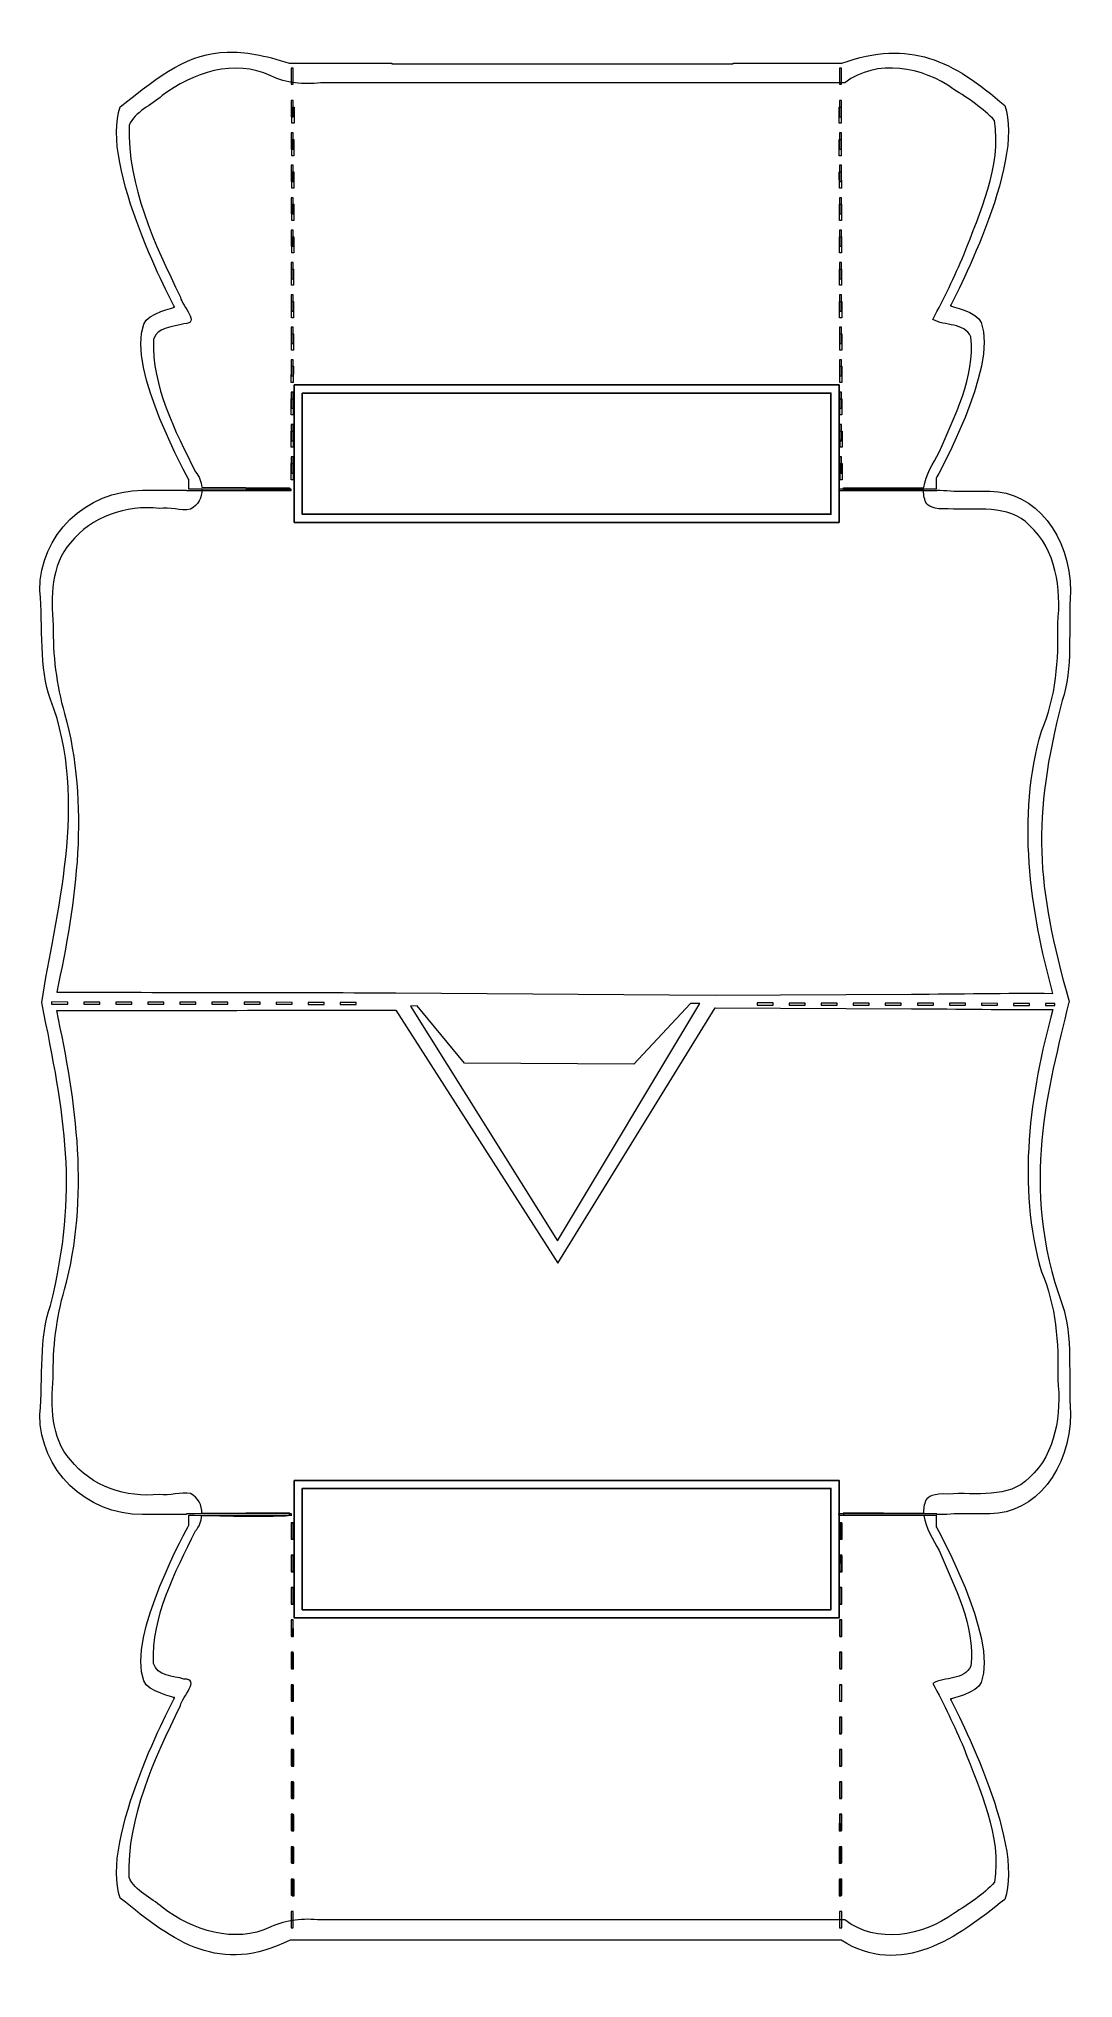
# Model space of a CAD drawing. Header units: centimetres. Extents: x -6.4 to 7.1, y -12.8 to 12.5.
import ezdxf

# ---------------------------------------------------------------- set-up
doc = ezdxf.new("R2010")
doc.units = ezdxf.units.CM
doc.header["$MEASUREMENT"] = 0
doc.layers.add('Layer 1', color=7, linetype='Continuous')

msp = doc.modelspace()

# ---------------------------------------------------------------- linework, layer by layer
at = {"layer": 'Layer 1', "color": 216, "lineweight": 9}
for points, knots in [([(-3.97056, 12.34544), (-4.47355, 12.33136), (-4.82546, 12.06632), (-5.36706, 11.63024), (-5.36706, 11.63024), (-5.64896, 10.87347), (-4.65765, 9.01169), (-4.65765, 9.01169), (-4.65765, 9.01169), (-4.65765, 9.01169), (-5.00842, 8.93373), (-5.06114, 8.79341), (-5.06114, 8.79341), (-5.28301, 8.20287), (-4.47162, 6.76025), (-4.47162, 6.76025), (-4.47162, 6.76025), (-4.47162, 6.76025), (-4.47162, 6.63457), (-4.47162, 6.63457), (-4.47162, 6.63457), (-4.47162, 6.63457), (-3.13465, 6.63457), (-3.13465, 6.63457), (-3.13465, 6.63457), (-3.13433, 6.62866), (-3.13396, 6.62291), (-3.13301, 6.61721), (-3.13301, 6.61721), (-3.13301, 6.61721), (-4.5014, 6.61721), (-4.5014, 6.61721), (-4.5014, 6.61721), (-4.5014, 6.61721), (-4.5014, 6.62052), (-4.5014, 6.62052), (-4.5014, 6.62052), (-4.5014, 6.62052), (-5.07604, 6.62052), (-5.07604, 6.62052), (-5.07604, 6.62052), (-5.82052, 6.62052), (-6.41963, 6.03673), (-6.41963, 5.31166), (-6.41963, 5.31166), (-6.37615, 4.83892), (-6.43305, 4.29024), (-6.27907, 3.8887), (-6.27907, 3.8887), (-5.77028, 2.56193), (-6.22009, 1.04827), (-6.394, -0.0693), (-6.394, -0.0693), (-6.0905, -1.57284), (-5.90553, -2.51207), (-6.27907, -4.03061), (-6.27907, -4.03061), (-6.43305, -4.43215), (-6.37615, -4.98083), (-6.41963, -5.45357), (-6.41963, -5.45357), (-6.41963, -6.17864), (-5.82053, -6.76243), (-5.07604, -6.76243), (-5.07604, -6.76243), (-5.07604, -6.76243), (-4.5014, -6.76243), (-4.5014, -6.76243), (-4.5014, -6.76243), (-4.5014, -6.76243), (-4.5014, -6.75333), (-4.5014, -6.75333), (-4.5014, -6.75333), (-4.5014, -6.75333), (-3.13135, -6.75333), (-3.13135, -6.75333), (-3.13135, -6.75333), (-3.13135, -6.75359), (-3.13135, -6.75389), (-3.13135, -6.75416), (-3.13135, -6.75416), (-3.16744, -6.75818), (-3.09864, -6.7686), (-3.13631, -6.77152), (-3.13631, -6.77152), (-3.51791, -6.80108), (-4.07958, -6.77069), (-4.47163, -6.77069), (-4.47163, -6.77069), (-4.47163, -6.77069), (-4.47163, -6.90215), (-4.47163, -6.90215), (-4.47163, -6.90215), (-4.47163, -6.90215), (-5.28302, -8.34476), (-5.06115, -8.93531), (-5.06115, -8.93531), (-5.00843, -9.07563), (-4.65766, -9.15359), (-4.65766, -9.15359), (-4.65766, -9.15359), (-4.65766, -9.15359), (-5.64897, -11.01536), (-5.36707, -11.77214), (-5.36707, -11.77214), (-4.65746, -12.35585), (-4.06471, -12.77802), (-3.14871, -12.3228), (-3.14871, -12.3228), (-3.14871, -12.3228), (4.05457, -12.3228), (4.05457, -12.3228), (4.05457, -12.3228), (4.83856, -12.81926), (5.57665, -12.28863), (6.19273, -11.7895), (6.19273, -11.7895), (6.47462, -11.03273), (5.48249, -9.17095), (5.48249, -9.17095), (5.48249, -9.17095), (5.48249, -9.17095), (5.83326, -9.09382), (5.88598, -8.9535), (5.88598, -8.9535), (6.10785, -8.36296), (5.29645, -6.92034), (5.29645, -6.92034), (5.29645, -6.92034), (5.29645, -6.92034), (5.29645, -6.77069), (5.29645, -6.77069), (5.29645, -6.77069), (5.29645, -6.77069), (4.02397, -6.77069), (4.02397, -6.77069), (4.02397, -6.77069), (4.02371, -6.76871), (4.02341, -6.76685), (4.02315, -6.7649), (4.02315, -6.7649), (4.02246, -6.76101), (4.02154, -6.75716), (4.02066, -6.75332), (4.02066, -6.75332), (4.02066, -6.75332), (5.30554, -6.75332), (5.30554, -6.75332), (5.30554, -6.75332), (5.30554, -6.75332), (5.30554, -6.76242), (5.30554, -6.76242), (5.30554, -6.76242), (5.30554, -6.76242), (5.34771, -6.76242), (5.34771, -6.76242), (5.34771, -6.76242), (5.40866, -6.76242), (5.46837, -6.75843), (5.52713, -6.75084), (5.52713, -6.75084), (5.52713, -6.75084), (6.0009, -6.75084), (6.0009, -6.75084), (6.0009, -6.75084), (6.58483, -6.75084), (7.05427, -6.16718), (7.05427, -5.44198), (7.05427, -5.44198), (7.02017, -4.96916), (7.0886, -4.41373), (6.9443, -4.01819), (6.9443, -4.01819), (6.37768, -2.465), (6.77332, -1.15835), (7.02698, -0.08582), (7.02698, -0.08582), (7.03358, -0.08595), (7.03368, -0.06664), (7.03442, -0.05605), (7.03442, -0.05605), (6.60222, 1.46282), (6.54415, 2.3286), (6.9443, 3.87632), (6.9443, 3.87632), (7.0886, 4.27186), (7.02016, 4.82729), (7.05427, 5.30011), (7.05427, 5.30011), (7.05427, 6.02531), (6.58483, 6.60814), (6.0009, 6.60814), (6.0009, 6.60814), (6.0009, 6.60814), (5.52713, 6.60814), (5.52713, 6.60814), (5.52713, 6.60814), (5.46836, 6.61572), (5.40866, 6.62054), (5.34771, 6.62054), (5.34771, 6.62054), (5.34771, 6.62054), (5.30554, 6.62054), (5.30554, 6.62054), (5.30554, 6.62054), (5.30554, 6.62054), (5.30554, 6.61723), (5.30554, 6.61723), (5.30554, 6.61723), (5.30554, 6.61723), (4.02231, 6.61723), (4.02231, 6.61723), (4.02231, 6.61723), (4.02326, 6.62293), (4.02366, 6.62869), (4.02395, 6.63459), (4.02395, 6.63459), (4.02395, 6.63459), (5.29643, 6.63459), (5.29643, 6.63459), (5.29643, 6.63459), (5.29643, 6.63459), (5.29643, 6.77846), (5.29643, 6.77846), (5.29643, 6.77846), (5.29643, 6.77846), (6.10782, 8.22107), (5.88596, 8.81162), (5.88596, 8.81162), (5.83324, 8.95194), (5.48247, 9.02907), (5.48247, 9.02907), (5.48247, 9.02907), (5.48247, 9.02907), (6.4746, 10.89084), (6.19271, 11.64762), (6.19271, 11.64762), (5.51663, 12.23456), (4.95413, 12.5201), (4.06281, 12.20159), (4.06281, 12.20159), (4.06281, 12.20159), (2.64233, 12.20159), (2.64233, 12.20159), (2.64233, 12.20159), (2.64207, 12.19938), (2.64167, 12.19719), (2.64151, 12.19498), (2.64151, 12.19498), (2.64151, 12.19498), (2.63987, 12.19498), (2.63987, 12.19498), (2.63987, 12.19498), (2.63987, 12.19498), (2.63987, 12.1925), (2.63987, 12.1925), (2.63987, 12.1925), (2.63987, 12.1925), (-1.81836, 12.1925), (-1.81836, 12.1925), (-1.81836, 12.1925), (-1.81876, 12.19557), (-1.81952, 12.19854), (-1.82, 12.2016), (-1.82, 12.2016), (-1.82, 12.2016), (-3.15862, 12.2016), (-3.15862, 12.2016), (-3.15862, 12.2016), (-3.48156, 12.30642), (-3.74193, 12.35187), (-3.97056, 12.34547), (-3.97056, 12.34547), (-3.97056, 12.34547), (-3.97056, 12.34544), (-3.97056, 12.34544)], [0, 0, 0, 0, 0.01428571, 0.01428571, 0.01428571, 0.01428571, 0.02857143, 0.02857143, 0.02857143, 0.02857143, 0.04285714, 0.04285714, 0.04285714, 0.04285714, 0.05714286, 0.05714286, 0.05714286, 0.05714286, 0.07142857, 0.07142857, 0.07142857, 0.07142857, 0.08571429, 0.08571429, 0.08571429, 0.08571429, 0.1, 0.1, 0.1, 0.1, 0.11428571, 0.11428571, 0.11428571, 0.11428571, 0.12857143, 0.12857143, 0.12857143, 0.12857143, 0.14285714, 0.14285714, 0.14285714, 0.14285714, 0.15714286, 0.15714286, 0.15714286, 0.15714286, 0.17142857, 0.17142857, 0.17142857, 0.17142857, 0.18571429, 0.18571429, 0.18571429, 0.18571429, 0.2, 0.2, 0.2, 0.2, 0.21428571, 0.21428571, 0.21428571, 0.21428571, 0.22857143, 0.22857143, 0.22857143, 0.22857143, 0.24285714, 0.24285714, 0.24285714, 0.24285714, 0.25714286, 0.25714286, 0.25714286, 0.25714286, 0.27142857, 0.27142857, 0.27142857, 0.27142857, 0.28571429, 0.28571429, 0.28571429, 0.28571429, 0.3, 0.3, 0.3, 0.3, 0.31428571, 0.31428571, 0.31428571, 0.31428571, 0.32857143, 0.32857143, 0.32857143, 0.32857143, 0.34285714, 0.34285714, 0.34285714, 0.34285714, 0.35714286, 0.35714286, 0.35714286, 0.35714286, 0.37142857, 0.37142857, 0.37142857, 0.37142857, 0.38571429, 0.38571429, 0.38571429, 0.38571429, 0.4, 0.4, 0.4, 0.4, 0.41428571, 0.41428571, 0.41428571, 0.41428571, 0.42857143, 0.42857143, 0.42857143, 0.42857143, 0.44285714, 0.44285714, 0.44285714, 0.44285714, 0.45714286, 0.45714286, 0.45714286, 0.45714286, 0.47142857, 0.47142857, 0.47142857, 0.47142857, 0.48571429, 0.48571429, 0.48571429, 0.48571429, 0.5, 0.5, 0.5, 0.5, 0.51428571, 0.51428571, 0.51428571, 0.51428571, 0.52857143, 0.52857143, 0.52857143, 0.52857143, 0.54285714, 0.54285714, 0.54285714, 0.54285714, 0.55714286, 0.55714286, 0.55714286, 0.55714286, 0.57142857, 0.57142857, 0.57142857, 0.57142857, 0.58571429, 0.58571429, 0.58571429, 0.58571429, 0.6, 0.6, 0.6, 0.6, 0.61428571, 0.61428571, 0.61428571, 0.61428571, 0.62857143, 0.62857143, 0.62857143, 0.62857143, 0.64285714, 0.64285714, 0.64285714, 0.64285714, 0.65714286, 0.65714286, 0.65714286, 0.65714286, 0.67142857, 0.67142857, 0.67142857, 0.67142857, 0.68571429, 0.68571429, 0.68571429, 0.68571429, 0.7, 0.7, 0.7, 0.7, 0.71428571, 0.71428571, 0.71428571, 0.71428571, 0.72857143, 0.72857143, 0.72857143, 0.72857143, 0.74285714, 0.74285714, 0.74285714, 0.74285714, 0.75714286, 0.75714286, 0.75714286, 0.75714286, 0.77142857, 0.77142857, 0.77142857, 0.77142857, 0.78571429, 0.78571429, 0.78571429, 0.78571429, 0.8, 0.8, 0.8, 0.8, 0.81428571, 0.81428571, 0.81428571, 0.81428571, 0.82857143, 0.82857143, 0.82857143, 0.82857143, 0.84285714, 0.84285714, 0.84285714, 0.84285714, 0.85714286, 0.85714286, 0.85714286, 0.85714286, 0.87142857, 0.87142857, 0.87142857, 0.87142857, 0.88571429, 0.88571429, 0.88571429, 0.88571429, 0.9, 0.9, 0.9, 0.9, 0.91428571, 0.91428571, 0.91428571, 0.91428571, 0.92857143, 0.92857143, 0.92857143, 0.92857143, 0.94285714, 0.94285714, 0.94285714, 0.94285714, 0.95714286, 0.95714286, 0.95714286, 0.95714286, 0.97142857, 0.97142857, 0.97142857, 0.97142857, 1, 1, 1, 1]), ([(-3.13547, 12.13708), (-3.13547, 12.13708), (-3.10901, 12.13708), (-3.10901, 12.13708), (-3.10901, 12.13708), (-3.10901, 12.13708), (-3.10901, 11.92541), (-3.10901, 11.92541), (-3.10901, 11.92541), (-3.10901, 11.92541), (-3.13547, 11.92541), (-3.13547, 11.92541), (-3.13547, 11.92541), (-3.13547, 11.92541), (-3.13547, 12.13708), (-3.13547, 12.13708)], [0, 0, 0, 0, 0.2, 0.2, 0.2, 0.2, 0.4, 0.4, 0.4, 0.4, 0.6, 0.6, 0.6, 0.6, 1, 1, 1, 1]), ([(4.03474, 12.13708), (4.03474, 12.13708), (4.0612, 12.13708), (4.0612, 12.13708), (4.0612, 12.13708), (4.0612, 12.13708), (4.0612, 11.92541), (4.0612, 11.92541), (4.0612, 11.92541), (4.0612, 11.92541), (4.03474, 11.92541), (4.03474, 11.92541), (4.03474, 11.92541), (4.03474, 11.92541), (4.03474, 12.13708), (4.03474, 12.13708)], [0, 0, 0, 0, 0.2, 0.2, 0.2, 0.2, 0.4, 0.4, 0.4, 0.4, 0.6, 0.6, 0.6, 0.6, 1, 1, 1, 1]), ([(-3.13547, 11.71375), (-3.13547, 11.71375), (-3.10901, 11.71375), (-3.10901, 11.71375), (-3.10901, 11.71375), (-3.10901, 11.71375), (-3.10901, 11.50208), (-3.10901, 11.50208), (-3.10901, 11.50208), (-3.10901, 11.50208), (-3.13547, 11.50208), (-3.13547, 11.50208), (-3.13547, 11.50208), (-3.13547, 11.50208), (-3.13547, 11.71375), (-3.13547, 11.71375)], [0, 0, 0, 0, 0.2, 0.2, 0.2, 0.2, 0.4, 0.4, 0.4, 0.4, 0.6, 0.6, 0.6, 0.6, 1, 1, 1, 1]), ([(4.03474, 11.71375), (4.03474, 11.71375), (4.0612, 11.71375), (4.0612, 11.71375), (4.0612, 11.71375), (4.0612, 11.71375), (4.0612, 11.50208), (4.0612, 11.50208), (4.0612, 11.50208), (4.0612, 11.50208), (4.03474, 11.50208), (4.03474, 11.50208), (4.03474, 11.50208), (4.03474, 11.50208), (4.03474, 11.71375), (4.03474, 11.71375)], [0, 0, 0, 0, 0.2, 0.2, 0.2, 0.2, 0.4, 0.4, 0.4, 0.4, 0.6, 0.6, 0.6, 0.6, 1, 1, 1, 1]), ([(-3.13547, 11.29042), (-3.13547, 11.29042), (-3.10901, 11.29042), (-3.10901, 11.29042), (-3.10901, 11.29042), (-3.10901, 11.29042), (-3.10901, 11.07875), (-3.10901, 11.07875), (-3.10901, 11.07875), (-3.10901, 11.07875), (-3.13547, 11.07875), (-3.13547, 11.07875), (-3.13547, 11.07875), (-3.13547, 11.07875), (-3.13547, 11.29042), (-3.13547, 11.29042)], [0, 0, 0, 0, 0.2, 0.2, 0.2, 0.2, 0.4, 0.4, 0.4, 0.4, 0.6, 0.6, 0.6, 0.6, 1, 1, 1, 1]), ([(4.03474, 11.29042), (4.03474, 11.29042), (4.0612, 11.29042), (4.0612, 11.29042), (4.0612, 11.29042), (4.0612, 11.29042), (4.0612, 11.07875), (4.0612, 11.07875), (4.0612, 11.07875), (4.0612, 11.07875), (4.03474, 11.07875), (4.03474, 11.07875), (4.03474, 11.07875), (4.03474, 11.07875), (4.03474, 11.29042), (4.03474, 11.29042)], [0, 0, 0, 0, 0.2, 0.2, 0.2, 0.2, 0.4, 0.4, 0.4, 0.4, 0.6, 0.6, 0.6, 0.6, 1, 1, 1, 1]), ([(-3.13547, 10.86708), (-3.13547, 10.86708), (-3.10901, 10.86708), (-3.10901, 10.86708), (-3.10901, 10.86708), (-3.10901, 10.86708), (-3.10901, 10.65541), (-3.10901, 10.65541), (-3.10901, 10.65541), (-3.10901, 10.65541), (-3.13547, 10.65541), (-3.13547, 10.65541), (-3.13547, 10.65541), (-3.13547, 10.65541), (-3.13547, 10.86708), (-3.13547, 10.86708)], [0, 0, 0, 0, 0.2, 0.2, 0.2, 0.2, 0.4, 0.4, 0.4, 0.4, 0.6, 0.6, 0.6, 0.6, 1, 1, 1, 1]), ([(4.03474, 10.86708), (4.03474, 10.86708), (4.0612, 10.86708), (4.0612, 10.86708), (4.0612, 10.86708), (4.0612, 10.86708), (4.0612, 10.65541), (4.0612, 10.65541), (4.0612, 10.65541), (4.0612, 10.65541), (4.03474, 10.65541), (4.03474, 10.65541), (4.03474, 10.65541), (4.03474, 10.65541), (4.03474, 10.86708), (4.03474, 10.86708)], [0, 0, 0, 0, 0.2, 0.2, 0.2, 0.2, 0.4, 0.4, 0.4, 0.4, 0.6, 0.6, 0.6, 0.6, 1, 1, 1, 1]), ([(-3.13547, 10.44375), (-3.13547, 10.44375), (-3.10901, 10.44375), (-3.10901, 10.44375), (-3.10901, 10.44375), (-3.10901, 10.44375), (-3.10901, 10.23208), (-3.10901, 10.23208), (-3.10901, 10.23208), (-3.10901, 10.23208), (-3.13547, 10.23208), (-3.13547, 10.23208), (-3.13547, 10.23208), (-3.13547, 10.23208), (-3.13547, 10.44375), (-3.13547, 10.44375)], [0, 0, 0, 0, 0.2, 0.2, 0.2, 0.2, 0.4, 0.4, 0.4, 0.4, 0.6, 0.6, 0.6, 0.6, 1, 1, 1, 1]), ([(4.03474, 10.44375), (4.03474, 10.44375), (4.0612, 10.44375), (4.0612, 10.44375), (4.0612, 10.44375), (4.0612, 10.44375), (4.0612, 10.23208), (4.0612, 10.23208), (4.0612, 10.23208), (4.0612, 10.23208), (4.03474, 10.23208), (4.03474, 10.23208), (4.03474, 10.23208), (4.03474, 10.23208), (4.03474, 10.44375), (4.03474, 10.44375)], [0, 0, 0, 0, 0.2, 0.2, 0.2, 0.2, 0.4, 0.4, 0.4, 0.4, 0.6, 0.6, 0.6, 0.6, 1, 1, 1, 1]), ([(-3.13547, 10.02042), (-3.13547, 10.02042), (-3.10901, 10.02042), (-3.10901, 10.02042), (-3.10901, 10.02042), (-3.10901, 10.02042), (-3.10901, 9.80875), (-3.10901, 9.80875), (-3.10901, 9.80875), (-3.10901, 9.80875), (-3.13547, 9.80875), (-3.13547, 9.80875), (-3.13547, 9.80875), (-3.13547, 9.80875), (-3.13547, 10.02042), (-3.13547, 10.02042)], [0, 0, 0, 0, 0.2, 0.2, 0.2, 0.2, 0.4, 0.4, 0.4, 0.4, 0.6, 0.6, 0.6, 0.6, 1, 1, 1, 1]), ([(4.03474, 10.02042), (4.03474, 10.02042), (4.0612, 10.02042), (4.0612, 10.02042), (4.0612, 10.02042), (4.0612, 10.02042), (4.0612, 9.80875), (4.0612, 9.80875), (4.0612, 9.80875), (4.0612, 9.80875), (4.03474, 9.80875), (4.03474, 9.80875), (4.03474, 9.80875), (4.03474, 9.80875), (4.03474, 10.02042), (4.03474, 10.02042)], [0, 0, 0, 0, 0.2, 0.2, 0.2, 0.2, 0.4, 0.4, 0.4, 0.4, 0.6, 0.6, 0.6, 0.6, 1, 1, 1, 1]), ([(-3.13547, 9.59708), (-3.13547, 9.59708), (-3.10901, 9.59708), (-3.10901, 9.59708), (-3.10901, 9.59708), (-3.10901, 9.59708), (-3.10901, 9.38541), (-3.10901, 9.38541), (-3.10901, 9.38541), (-3.10901, 9.38541), (-3.13547, 9.38541), (-3.13547, 9.38541), (-3.13547, 9.38541), (-3.13547, 9.38541), (-3.13547, 9.59708), (-3.13547, 9.59708)], [0, 0, 0, 0, 0.2, 0.2, 0.2, 0.2, 0.4, 0.4, 0.4, 0.4, 0.6, 0.6, 0.6, 0.6, 1, 1, 1, 1]), ([(4.03474, 9.59708), (4.03474, 9.59708), (4.0612, 9.59708), (4.0612, 9.59708), (4.0612, 9.59708), (4.0612, 9.59708), (4.0612, 9.38541), (4.0612, 9.38541), (4.0612, 9.38541), (4.0612, 9.38541), (4.03474, 9.38541), (4.03474, 9.38541), (4.03474, 9.38541), (4.03474, 9.38541), (4.03474, 9.59708), (4.03474, 9.59708)], [0, 0, 0, 0, 0.2, 0.2, 0.2, 0.2, 0.4, 0.4, 0.4, 0.4, 0.6, 0.6, 0.6, 0.6, 1, 1, 1, 1]), ([(-3.13547, 9.17375), (-3.13547, 9.17375), (-3.10901, 9.17375), (-3.10901, 9.17375), (-3.10901, 9.17375), (-3.10901, 9.17375), (-3.10901, 8.96208), (-3.10901, 8.96208), (-3.10901, 8.96208), (-3.10901, 8.96208), (-3.13547, 8.96208), (-3.13547, 8.96208), (-3.13547, 8.96208), (-3.13547, 8.96208), (-3.13547, 9.17375), (-3.13547, 9.17375)], [0, 0, 0, 0, 0.2, 0.2, 0.2, 0.2, 0.4, 0.4, 0.4, 0.4, 0.6, 0.6, 0.6, 0.6, 1, 1, 1, 1]), ([(4.03474, 9.17375), (4.03474, 9.17375), (4.0612, 9.17375), (4.0612, 9.17375), (4.0612, 9.17375), (4.0612, 9.17375), (4.0612, 8.96208), (4.0612, 8.96208), (4.0612, 8.96208), (4.0612, 8.96208), (4.03474, 8.96208), (4.03474, 8.96208), (4.03474, 8.96208), (4.03474, 8.96208), (4.03474, 9.17375), (4.03474, 9.17375)], [0, 0, 0, 0, 0.2, 0.2, 0.2, 0.2, 0.4, 0.4, 0.4, 0.4, 0.6, 0.6, 0.6, 0.6, 1, 1, 1, 1]), ([(-3.13547, 8.75042), (-3.13547, 8.75042), (-3.10901, 8.75042), (-3.10901, 8.75042), (-3.10901, 8.75042), (-3.10901, 8.75042), (-3.10901, 8.53875), (-3.10901, 8.53875), (-3.10901, 8.53875), (-3.10901, 8.53875), (-3.13547, 8.53875), (-3.13547, 8.53875), (-3.13547, 8.53875), (-3.13547, 8.53875), (-3.13547, 8.75042), (-3.13547, 8.75042)], [0, 0, 0, 0, 0.2, 0.2, 0.2, 0.2, 0.4, 0.4, 0.4, 0.4, 0.6, 0.6, 0.6, 0.6, 1, 1, 1, 1]), ([(4.03474, 8.75042), (4.03474, 8.75042), (4.0612, 8.75042), (4.0612, 8.75042), (4.0612, 8.75042), (4.0612, 8.75042), (4.0612, 8.53875), (4.0612, 8.53875), (4.0612, 8.53875), (4.0612, 8.53875), (4.03474, 8.53875), (4.03474, 8.53875), (4.03474, 8.53875), (4.03474, 8.53875), (4.03474, 8.75042), (4.03474, 8.75042)], [0, 0, 0, 0, 0.2, 0.2, 0.2, 0.2, 0.4, 0.4, 0.4, 0.4, 0.6, 0.6, 0.6, 0.6, 1, 1, 1, 1]), ([(-3.13547, 8.32708), (-3.13547, 8.32708), (-3.10901, 8.32708), (-3.10901, 8.32708), (-3.10901, 8.32708), (-3.10901, 8.32708), (-3.10901, 8.11541), (-3.10901, 8.11541), (-3.10901, 8.11541), (-3.10901, 8.11541), (-3.13547, 8.11541), (-3.13547, 8.11541), (-3.13547, 8.11541), (-3.13547, 8.11541), (-3.13547, 8.32708), (-3.13547, 8.32708)], [0, 0, 0, 0, 0.2, 0.2, 0.2, 0.2, 0.4, 0.4, 0.4, 0.4, 0.6, 0.6, 0.6, 0.6, 1, 1, 1, 1]), ([(4.03474, 8.32708), (4.03474, 8.32708), (4.0612, 8.32708), (4.0612, 8.32708), (4.0612, 8.32708), (4.0612, 8.32708), (4.0612, 8.11541), (4.0612, 8.11541), (4.0612, 8.11541), (4.0612, 8.11541), (4.03474, 8.11541), (4.03474, 8.11541), (4.03474, 8.11541), (4.03474, 8.11541), (4.03474, 8.32708), (4.03474, 8.32708)], [0, 0, 0, 0, 0.2, 0.2, 0.2, 0.2, 0.4, 0.4, 0.4, 0.4, 0.6, 0.6, 0.6, 0.6, 1, 1, 1, 1]), ([(-3.13547, 7.90375), (-3.13547, 7.90375), (-3.10901, 7.90375), (-3.10901, 7.90375), (-3.10901, 7.90375), (-3.10901, 7.90375), (-3.10901, 7.69208), (-3.10901, 7.69208), (-3.10901, 7.69208), (-3.10901, 7.69208), (-3.13547, 7.69208), (-3.13547, 7.69208), (-3.13547, 7.69208), (-3.13547, 7.69208), (-3.13547, 7.90375), (-3.13547, 7.90375)], [0, 0, 0, 0, 0.2, 0.2, 0.2, 0.2, 0.4, 0.4, 0.4, 0.4, 0.6, 0.6, 0.6, 0.6, 1, 1, 1, 1]), ([(4.03474, 7.90375), (4.03474, 7.90375), (4.0612, 7.90375), (4.0612, 7.90375), (4.0612, 7.90375), (4.0612, 7.90375), (4.0612, 7.69208), (4.0612, 7.69208), (4.0612, 7.69208), (4.0612, 7.69208), (4.03474, 7.69208), (4.03474, 7.69208), (4.03474, 7.69208), (4.03474, 7.69208), (4.03474, 7.90375), (4.03474, 7.90375)], [0, 0, 0, 0, 0.2, 0.2, 0.2, 0.2, 0.4, 0.4, 0.4, 0.4, 0.6, 0.6, 0.6, 0.6, 1, 1, 1, 1]), ([(-3.13547, 7.48042), (-3.13547, 7.48042), (-3.10901, 7.48042), (-3.10901, 7.48042), (-3.10901, 7.48042), (-3.10901, 7.48042), (-3.10901, 7.26875), (-3.10901, 7.26875), (-3.10901, 7.26875), (-3.10901, 7.26875), (-3.13547, 7.26875), (-3.13547, 7.26875), (-3.13547, 7.26875), (-3.13547, 7.26875), (-3.13547, 7.48042), (-3.13547, 7.48042)], [0, 0, 0, 0, 0.2, 0.2, 0.2, 0.2, 0.4, 0.4, 0.4, 0.4, 0.6, 0.6, 0.6, 0.6, 1, 1, 1, 1]), ([(4.03474, 7.48042), (4.03474, 7.48042), (4.0612, 7.48042), (4.0612, 7.48042), (4.0612, 7.48042), (4.0612, 7.48042), (4.0612, 7.26875), (4.0612, 7.26875), (4.0612, 7.26875), (4.0612, 7.26875), (4.03474, 7.26875), (4.03474, 7.26875), (4.03474, 7.26875), (4.03474, 7.26875), (4.03474, 7.48042), (4.03474, 7.48042)], [0, 0, 0, 0, 0.2, 0.2, 0.2, 0.2, 0.4, 0.4, 0.4, 0.4, 0.6, 0.6, 0.6, 0.6, 1, 1, 1, 1]), ([(-3.13547, 7.05708), (-3.13547, 7.05708), (-3.10901, 7.05708), (-3.10901, 7.05708), (-3.10901, 7.05708), (-3.10901, 7.05708), (-3.10901, 6.84541), (-3.10901, 6.84541), (-3.10901, 6.84541), (-3.10901, 6.84541), (-3.13547, 6.84541), (-3.13547, 6.84541), (-3.13547, 6.84541), (-3.13547, 6.84541), (-3.13547, 7.05708), (-3.13547, 7.05708)], [0, 0, 0, 0, 0.2, 0.2, 0.2, 0.2, 0.4, 0.4, 0.4, 0.4, 0.6, 0.6, 0.6, 0.6, 1, 1, 1, 1]), ([(4.03474, 7.05708), (4.03474, 7.05708), (4.0612, 7.05708), (4.0612, 7.05708), (4.0612, 7.05708), (4.0612, 7.05708), (4.0612, 6.84541), (4.0612, 6.84541), (4.0612, 6.84541), (4.0612, 6.84541), (4.03474, 6.84541), (4.03474, 6.84541), (4.03474, 6.84541), (4.03474, 6.84541), (4.03474, 7.05708), (4.03474, 7.05708)], [0, 0, 0, 0, 0.2, 0.2, 0.2, 0.2, 0.4, 0.4, 0.4, 0.4, 0.6, 0.6, 0.6, 0.6, 1, 1, 1, 1]), ([(-6.26499, -0.06434), (-6.26499, -0.06434), (-6.05498, -0.06517), (-6.05498, -0.06517), (-6.05498, -0.06517), (-6.05498, -0.06517), (-6.05498, -0.0908), (-6.05498, -0.0908), (-6.05498, -0.0908), (-6.05498, -0.0908), (-6.26499, -0.0908), (-6.26499, -0.0908), (-6.26499, -0.0908), (-6.26499, -0.0908), (-6.26499, -0.06434), (-6.26499, -0.06434)], [0, 0, 0, 0, 0.2, 0.2, 0.2, 0.2, 0.4, 0.4, 0.4, 0.4, 0.6, 0.6, 0.6, 0.6, 1, 1, 1, 1]), ([(-5.8458, -0.06517), (-5.8458, -0.06517), (-5.63579, -0.06517), (-5.63579, -0.06517), (-5.63579, -0.06517), (-5.63579, -0.06517), (-5.63579, -0.09163), (-5.63579, -0.09163), (-5.63579, -0.09163), (-5.63579, -0.09163), (-5.8458, -0.09163), (-5.8458, -0.09163), (-5.8458, -0.09163), (-5.8458, -0.09163), (-5.8458, -0.06517), (-5.8458, -0.06517)], [0, 0, 0, 0, 0.2, 0.2, 0.2, 0.2, 0.4, 0.4, 0.4, 0.4, 0.6, 0.6, 0.6, 0.6, 1, 1, 1, 1]), ([(-5.42659, -0.06599), (-5.42659, -0.06599), (-5.21658, -0.06599), (-5.21658, -0.06599), (-5.21658, -0.06599), (-5.21658, -0.06599), (-5.21658, -0.09245), (-5.21658, -0.09245), (-5.21658, -0.09245), (-5.21658, -0.09245), (-5.42659, -0.09162), (-5.42659, -0.09162), (-5.42659, -0.09162), (-5.42659, -0.09162), (-5.42659, -0.06599), (-5.42659, -0.06599)], [0, 0, 0, 0, 0.2, 0.2, 0.2, 0.2, 0.4, 0.4, 0.4, 0.4, 0.6, 0.6, 0.6, 0.6, 1, 1, 1, 1]), ([(-5.0074, -0.06599), (-5.0074, -0.06599), (-4.79739, -0.06682), (-4.79739, -0.06682), (-4.79739, -0.06682), (-4.79739, -0.06682), (-4.79821, -0.09245), (-4.79821, -0.09245), (-4.79821, -0.09245), (-4.79821, -0.09245), (-5.00739, -0.09245), (-5.00739, -0.09245), (-5.00739, -0.09245), (-5.00739, -0.09245), (-5.00739, -0.06599), (-5.00739, -0.06599), (-5.00739, -0.06599), (-5.00739, -0.06599), (-5.0074, -0.06599), (-5.0074, -0.06599)], [0, 0, 0, 0, 0.16666667, 0.16666667, 0.16666667, 0.16666667, 0.33333333, 0.33333333, 0.33333333, 0.33333333, 0.5, 0.5, 0.5, 0.5, 0.66666667, 0.66666667, 0.66666667, 0.66666667, 1, 1, 1, 1]), ([(-4.5882, -0.06682), (-4.5882, -0.06682), (-4.37902, -0.06682), (-4.37902, -0.06682), (-4.37902, -0.06682), (-4.37902, -0.06682), (-4.37902, -0.09328), (-4.37902, -0.09328), (-4.37902, -0.09328), (-4.37902, -0.09328), (-4.5882, -0.09328), (-4.5882, -0.09328), (-4.5882, -0.09328), (-4.5882, -0.09328), (-4.5882, -0.06682), (-4.5882, -0.06682)], [0, 0, 0, 0, 0.2, 0.2, 0.2, 0.2, 0.4, 0.4, 0.4, 0.4, 0.6, 0.6, 0.6, 0.6, 1, 1, 1, 1]), ([(-4.169, -0.06765), (-4.169, -0.06765), (-3.95981, -0.06765), (-3.95981, -0.06765), (-3.95981, -0.06765), (-3.95981, -0.06765), (-3.95981, -0.09411), (-3.95981, -0.09411), (-3.95981, -0.09411), (-3.95981, -0.09411), (-4.169, -0.09411), (-4.169, -0.09411), (-4.169, -0.09411), (-4.169, -0.09411), (-4.169, -0.06765), (-4.169, -0.06765)], [0, 0, 0, 0, 0.2, 0.2, 0.2, 0.2, 0.4, 0.4, 0.4, 0.4, 0.6, 0.6, 0.6, 0.6, 1, 1, 1, 1]), ([(-3.7498, -0.06847), (-3.7498, -0.06847), (-3.54062, -0.06847), (-3.54062, -0.06847), (-3.54062, -0.06847), (-3.54062, -0.06847), (-3.54062, -0.09493), (-3.54062, -0.09493), (-3.54062, -0.09493), (-3.54062, -0.09493), (-3.7498, -0.0941), (-3.7498, -0.0941), (-3.7498, -0.0941), (-3.7498, -0.0941), (-3.7498, -0.06847), (-3.7498, -0.06847)], [0, 0, 0, 0, 0.2, 0.2, 0.2, 0.2, 0.4, 0.4, 0.4, 0.4, 0.6, 0.6, 0.6, 0.6, 1, 1, 1, 1]), ([(-3.3306, -0.06847), (-3.3306, -0.06847), (-3.12141, -0.0693), (-3.12141, -0.0693), (-3.12141, -0.0693), (-3.12141, -0.0693), (-3.12141, -0.09493), (-3.12141, -0.09493), (-3.12141, -0.09493), (-3.12141, -0.09493), (-3.3306, -0.09493), (-3.3306, -0.09493), (-3.3306, -0.09493), (-3.3306, -0.09493), (-3.3306, -0.06847), (-3.3306, -0.06847)], [0, 0, 0, 0, 0.2, 0.2, 0.2, 0.2, 0.4, 0.4, 0.4, 0.4, 0.6, 0.6, 0.6, 0.6, 1, 1, 1, 1]), ([(-2.91223, -0.0693), (-2.91223, -0.0693), (-2.70222, -0.0693), (-2.70222, -0.0693), (-2.70222, -0.0693), (-2.70222, -0.0693), (-2.70222, -0.09576), (-2.70222, -0.09576), (-2.70222, -0.09576), (-2.70222, -0.09576), (-2.91223, -0.09576), (-2.91223, -0.09576), (-2.91223, -0.09576), (-2.91223, -0.09576), (-2.91223, -0.0693), (-2.91223, -0.0693)], [0, 0, 0, 0, 0.2, 0.2, 0.2, 0.2, 0.4, 0.4, 0.4, 0.4, 0.6, 0.6, 0.6, 0.6, 1, 1, 1, 1]), ([(-2.49303, -0.07012), (-2.49303, -0.07012), (-2.28302, -0.07012), (-2.28302, -0.07012), (-2.28302, -0.07012), (-2.28302, -0.07012), (-2.28302, -0.09658), (-2.28302, -0.09658), (-2.28302, -0.09658), (-2.28302, -0.09658), (-2.49303, -0.09575), (-2.49303, -0.09575), (-2.49303, -0.09575), (-2.49303, -0.09575), (-2.49303, -0.07012), (-2.49303, -0.07012)], [0, 0, 0, 0, 0.2, 0.2, 0.2, 0.2, 0.4, 0.4, 0.4, 0.4, 0.6, 0.6, 0.6, 0.6, 1, 1, 1, 1]), ([(2.08592, -0.08582), (2.08592, -0.08582), (2.20664, -0.08582), (2.20664, -0.08582), (2.20664, -0.08582), (2.20664, -0.08582), (0.34794, -3.18723), (0.34794, -3.18723), (0.34794, -3.18723), (0.34794, -3.18723), (-1.57194, -0.11724), (-1.57194, -0.11724), (-1.57194, -0.11724), (-1.57194, -0.11724), (-1.48512, -0.11393), (-1.48512, -0.11393), (-1.48512, -0.11393), (-1.48512, -0.11393), (-0.86666, -0.86551), (-0.86666, -0.86551), (-0.86666, -0.86551), (-0.86666, -0.86551), (1.34592, -0.87626), (1.34592, -0.87626), (1.34592, -0.87626), (1.34592, -0.87626), (2.08593, -0.08582), (2.08593, -0.08582), (2.08593, -0.08582), (2.08593, -0.08582), (2.08592, -0.08582), (2.08592, -0.08582)], [0, 0, 0, 0, 0.11111111, 0.11111111, 0.11111111, 0.11111111, 0.22222222, 0.22222222, 0.22222222, 0.22222222, 0.33333333, 0.33333333, 0.33333333, 0.33333333, 0.44444444, 0.44444444, 0.44444444, 0.44444444, 0.55555556, 0.55555556, 0.55555556, 0.55555556, 0.66666667, 0.66666667, 0.66666667, 0.66666667, 0.77777778, 0.77777778, 0.77777778, 0.77777778, 1, 1, 1, 1]), ([(2.95574, -0.07756), (2.95574, -0.07756), (3.16492, -0.07756), (3.16492, -0.07756), (3.16492, -0.07756), (3.16492, -0.07756), (3.16492, -0.10402), (3.16492, -0.10402), (3.16492, -0.10402), (3.16492, -0.10402), (2.95574, -0.10402), (2.95574, -0.10402), (2.95574, -0.10402), (2.95574, -0.10402), (2.95574, -0.07756), (2.95574, -0.07756)], [0, 0, 0, 0, 0.2, 0.2, 0.2, 0.2, 0.4, 0.4, 0.4, 0.4, 0.6, 0.6, 0.6, 0.6, 1, 1, 1, 1]), ([(3.37493, -0.07839), (3.37493, -0.07839), (3.58412, -0.07839), (3.58412, -0.07839), (3.58412, -0.07839), (3.58412, -0.07839), (3.58412, -0.10485), (3.58412, -0.10485), (3.58412, -0.10485), (3.58412, -0.10485), (3.37493, -0.10485), (3.37493, -0.10485), (3.37493, -0.10485), (3.37493, -0.10485), (3.37493, -0.07839), (3.37493, -0.07839)], [0, 0, 0, 0, 0.2, 0.2, 0.2, 0.2, 0.4, 0.4, 0.4, 0.4, 0.6, 0.6, 0.6, 0.6, 1, 1, 1, 1]), ([(3.79413, -0.07921), (3.79413, -0.07921), (4.00331, -0.07921), (4.00331, -0.07921), (4.00331, -0.07921), (4.00331, -0.07921), (4.00331, -0.10567), (4.00331, -0.10567), (4.00331, -0.10567), (4.00331, -0.10567), (3.7933, -0.10484), (3.7933, -0.10484), (3.7933, -0.10484), (3.7933, -0.10484), (3.79412, -0.07921), (3.79412, -0.07921), (3.79412, -0.07921), (3.79412, -0.07921), (3.79413, -0.07921), (3.79413, -0.07921)], [0, 0, 0, 0, 0.16666667, 0.16666667, 0.16666667, 0.16666667, 0.33333333, 0.33333333, 0.33333333, 0.33333333, 0.5, 0.5, 0.5, 0.5, 0.66666667, 0.66666667, 0.66666667, 0.66666667, 1, 1, 1, 1]), ([(4.21251, -0.07921), (4.21251, -0.07921), (4.42252, -0.08004), (4.42252, -0.08004), (4.42252, -0.08004), (4.42252, -0.08004), (4.42252, -0.10567), (4.42252, -0.10567), (4.42252, -0.10567), (4.42252, -0.10567), (4.21251, -0.10567), (4.21251, -0.10567), (4.21251, -0.10567), (4.21251, -0.10567), (4.21251, -0.07921), (4.21251, -0.07921)], [0, 0, 0, 0, 0.2, 0.2, 0.2, 0.2, 0.4, 0.4, 0.4, 0.4, 0.6, 0.6, 0.6, 0.6, 1, 1, 1, 1]), ([(4.6317, -0.08004), (4.6317, -0.08004), (4.84171, -0.08004), (4.84171, -0.08004), (4.84171, -0.08004), (4.84171, -0.08004), (4.84171, -0.1065), (4.84171, -0.1065), (4.84171, -0.1065), (4.84171, -0.1065), (4.6317, -0.1065), (4.6317, -0.1065), (4.6317, -0.1065), (4.6317, -0.1065), (4.6317, -0.08004), (4.6317, -0.08004)], [0, 0, 0, 0, 0.2, 0.2, 0.2, 0.2, 0.4, 0.4, 0.4, 0.4, 0.6, 0.6, 0.6, 0.6, 1, 1, 1, 1]), ([(5.05091, -0.08087), (5.05091, -0.08087), (5.26092, -0.08087), (5.26092, -0.08087), (5.26092, -0.08087), (5.26092, -0.08087), (5.26092, -0.10733), (5.26092, -0.10733), (5.26092, -0.10733), (5.26092, -0.10733), (5.05091, -0.1065), (5.05091, -0.1065), (5.05091, -0.1065), (5.05091, -0.1065), (5.05091, -0.08087), (5.05091, -0.08087)], [0, 0, 0, 0, 0.2, 0.2, 0.2, 0.2, 0.4, 0.4, 0.4, 0.4, 0.6, 0.6, 0.6, 0.6, 1, 1, 1, 1]), ([(5.4701, -0.08087), (5.4701, -0.08087), (5.67929, -0.0817), (5.67929, -0.0817), (5.67929, -0.0817), (5.67929, -0.0817), (5.67929, -0.10733), (5.67929, -0.10733), (5.67929, -0.10733), (5.67929, -0.10733), (5.4701, -0.10733), (5.4701, -0.10733), (5.4701, -0.10733), (5.4701, -0.10733), (5.4701, -0.08087), (5.4701, -0.08087)], [0, 0, 0, 0, 0.2, 0.2, 0.2, 0.2, 0.4, 0.4, 0.4, 0.4, 0.6, 0.6, 0.6, 0.6, 1, 1, 1, 1]), ([(5.8893, -0.08169), (5.8893, -0.08169), (6.09848, -0.08252), (6.09848, -0.08252), (6.09848, -0.08252), (6.09848, -0.08252), (6.09848, -0.10815), (6.09848, -0.10815), (6.09848, -0.10815), (6.09848, -0.10815), (5.8893, -0.10815), (5.8893, -0.10815), (5.8893, -0.10815), (5.8893, -0.10815), (5.8893, -0.08169), (5.8893, -0.08169)], [0, 0, 0, 0, 0.2, 0.2, 0.2, 0.2, 0.4, 0.4, 0.4, 0.4, 0.6, 0.6, 0.6, 0.6, 1, 1, 1, 1]), ([(6.3085, -0.08252), (6.3085, -0.08252), (6.51769, -0.08252), (6.51769, -0.08252), (6.51769, -0.08252), (6.51769, -0.08252), (6.51769, -0.10898), (6.51769, -0.10898), (6.51769, -0.10898), (6.51769, -0.10898), (6.3085, -0.10898), (6.3085, -0.10898), (6.3085, -0.10898), (6.3085, -0.10898), (6.3085, -0.08252), (6.3085, -0.08252)], [0, 0, 0, 0, 0.2, 0.2, 0.2, 0.2, 0.4, 0.4, 0.4, 0.4, 0.6, 0.6, 0.6, 0.6, 1, 1, 1, 1]), ([(6.7277, -0.08334), (6.7277, -0.08334), (6.85007, -0.08334), (6.85007, -0.08334), (6.85007, -0.08334), (6.85007, -0.08334), (6.85007, -0.1098), (6.85007, -0.1098), (6.85007, -0.1098), (6.85007, -0.1098), (6.7277, -0.10897), (6.7277, -0.10897), (6.7277, -0.10897), (6.7277, -0.10897), (6.7277, -0.08334), (6.7277, -0.08334)], [0, 0, 0, 0, 0.2, 0.2, 0.2, 0.2, 0.4, 0.4, 0.4, 0.4, 0.6, 0.6, 0.6, 0.6, 1, 1, 1, 1]), ([(-3.13464, -6.86742), (-3.13464, -6.86742), (-3.10818, -6.86742), (-3.10818, -6.86742), (-3.10818, -6.86742), (-3.10818, -6.86742), (-3.10818, -7.07909), (-3.10818, -7.07909), (-3.10818, -7.07909), (-3.10818, -7.07909), (-3.13464, -7.07909), (-3.13464, -7.07909), (-3.13464, -7.07909), (-3.13464, -7.07909), (-3.13464, -6.86742), (-3.13464, -6.86742)], [0, 0, 0, 0, 0.2, 0.2, 0.2, 0.2, 0.4, 0.4, 0.4, 0.4, 0.6, 0.6, 0.6, 0.6, 1, 1, 1, 1]), ([(4.03557, -6.86742), (4.03557, -6.86742), (4.06203, -6.86742), (4.06203, -6.86742), (4.06203, -6.86742), (4.06203, -6.86742), (4.06203, -7.07909), (4.06203, -7.07909), (4.06203, -7.07909), (4.06203, -7.07909), (4.03557, -7.07909), (4.03557, -7.07909), (4.03557, -7.07909), (4.03557, -7.07909), (4.03557, -6.86742), (4.03557, -6.86742)], [0, 0, 0, 0, 0.2, 0.2, 0.2, 0.2, 0.4, 0.4, 0.4, 0.4, 0.6, 0.6, 0.6, 0.6, 1, 1, 1, 1]), ([(-3.13464, -7.29076), (-3.13464, -7.29076), (-3.10818, -7.29076), (-3.10818, -7.29076), (-3.10818, -7.29076), (-3.10818, -7.29076), (-3.10818, -7.50243), (-3.10818, -7.50243), (-3.10818, -7.50243), (-3.10818, -7.50243), (-3.13464, -7.50243), (-3.13464, -7.50243), (-3.13464, -7.50243), (-3.13464, -7.50243), (-3.13464, -7.29076), (-3.13464, -7.29076)], [0, 0, 0, 0, 0.2, 0.2, 0.2, 0.2, 0.4, 0.4, 0.4, 0.4, 0.6, 0.6, 0.6, 0.6, 1, 1, 1, 1]), ([(4.03557, -7.29076), (4.03557, -7.29076), (4.06203, -7.29076), (4.06203, -7.29076), (4.06203, -7.29076), (4.06203, -7.29076), (4.06203, -7.50243), (4.06203, -7.50243), (4.06203, -7.50243), (4.06203, -7.50243), (4.03557, -7.50243), (4.03557, -7.50243), (4.03557, -7.50243), (4.03557, -7.50243), (4.03557, -7.29076), (4.03557, -7.29076)], [0, 0, 0, 0, 0.2, 0.2, 0.2, 0.2, 0.4, 0.4, 0.4, 0.4, 0.6, 0.6, 0.6, 0.6, 1, 1, 1, 1]), ([(-3.13464, -7.71409), (-3.13464, -7.71409), (-3.10818, -7.71409), (-3.10818, -7.71409), (-3.10818, -7.71409), (-3.10818, -7.71409), (-3.10818, -7.92576), (-3.10818, -7.92576), (-3.10818, -7.92576), (-3.10818, -7.92576), (-3.13464, -7.92576), (-3.13464, -7.92576), (-3.13464, -7.92576), (-3.13464, -7.92576), (-3.13464, -7.71409), (-3.13464, -7.71409)], [0, 0, 0, 0, 0.2, 0.2, 0.2, 0.2, 0.4, 0.4, 0.4, 0.4, 0.6, 0.6, 0.6, 0.6, 1, 1, 1, 1]), ([(4.03557, -7.71409), (4.03557, -7.71409), (4.06203, -7.71409), (4.06203, -7.71409), (4.06203, -7.71409), (4.06203, -7.71409), (4.06203, -7.92576), (4.06203, -7.92576), (4.06203, -7.92576), (4.06203, -7.92576), (4.03557, -7.92576), (4.03557, -7.92576), (4.03557, -7.92576), (4.03557, -7.92576), (4.03557, -7.71409), (4.03557, -7.71409)], [0, 0, 0, 0, 0.2, 0.2, 0.2, 0.2, 0.4, 0.4, 0.4, 0.4, 0.6, 0.6, 0.6, 0.6, 1, 1, 1, 1]), ([(-3.13464, -8.13742), (-3.13464, -8.13742), (-3.10818, -8.13742), (-3.10818, -8.13742), (-3.10818, -8.13742), (-3.10818, -8.13742), (-3.10818, -8.34909), (-3.10818, -8.34909), (-3.10818, -8.34909), (-3.10818, -8.34909), (-3.13464, -8.34909), (-3.13464, -8.34909), (-3.13464, -8.34909), (-3.13464, -8.34909), (-3.13464, -8.13742), (-3.13464, -8.13742)], [0, 0, 0, 0, 0.2, 0.2, 0.2, 0.2, 0.4, 0.4, 0.4, 0.4, 0.6, 0.6, 0.6, 0.6, 1, 1, 1, 1]), ([(4.03557, -8.13742), (4.03557, -8.13742), (4.06203, -8.13742), (4.06203, -8.13742), (4.06203, -8.13742), (4.06203, -8.13742), (4.06203, -8.34909), (4.06203, -8.34909), (4.06203, -8.34909), (4.06203, -8.34909), (4.03557, -8.34909), (4.03557, -8.34909), (4.03557, -8.34909), (4.03557, -8.34909), (4.03557, -8.13742), (4.03557, -8.13742)], [0, 0, 0, 0, 0.2, 0.2, 0.2, 0.2, 0.4, 0.4, 0.4, 0.4, 0.6, 0.6, 0.6, 0.6, 1, 1, 1, 1]), ([(-3.13464, -8.56076), (-3.13464, -8.56076), (-3.10818, -8.56076), (-3.10818, -8.56076), (-3.10818, -8.56076), (-3.10818, -8.56076), (-3.10818, -8.77243), (-3.10818, -8.77243), (-3.10818, -8.77243), (-3.10818, -8.77243), (-3.13464, -8.77243), (-3.13464, -8.77243), (-3.13464, -8.77243), (-3.13464, -8.77243), (-3.13464, -8.56076), (-3.13464, -8.56076)], [0, 0, 0, 0, 0.2, 0.2, 0.2, 0.2, 0.4, 0.4, 0.4, 0.4, 0.6, 0.6, 0.6, 0.6, 1, 1, 1, 1]), ([(4.03557, -8.56076), (4.03557, -8.56076), (4.06203, -8.56076), (4.06203, -8.56076), (4.06203, -8.56076), (4.06203, -8.56076), (4.06203, -8.77243), (4.06203, -8.77243), (4.06203, -8.77243), (4.06203, -8.77243), (4.03557, -8.77243), (4.03557, -8.77243), (4.03557, -8.77243), (4.03557, -8.77243), (4.03557, -8.56076), (4.03557, -8.56076)], [0, 0, 0, 0, 0.2, 0.2, 0.2, 0.2, 0.4, 0.4, 0.4, 0.4, 0.6, 0.6, 0.6, 0.6, 1, 1, 1, 1]), ([(-3.13464, -8.98409), (-3.13464, -8.98409), (-3.10818, -8.98409), (-3.10818, -8.98409), (-3.10818, -8.98409), (-3.10818, -8.98409), (-3.10818, -9.19576), (-3.10818, -9.19576), (-3.10818, -9.19576), (-3.10818, -9.19576), (-3.13464, -9.19576), (-3.13464, -9.19576), (-3.13464, -9.19576), (-3.13464, -9.19576), (-3.13464, -8.98409), (-3.13464, -8.98409)], [0, 0, 0, 0, 0.2, 0.2, 0.2, 0.2, 0.4, 0.4, 0.4, 0.4, 0.6, 0.6, 0.6, 0.6, 1, 1, 1, 1]), ([(4.03557, -8.98409), (4.03557, -8.98409), (4.06203, -8.98409), (4.06203, -8.98409), (4.06203, -8.98409), (4.06203, -8.98409), (4.06203, -9.19576), (4.06203, -9.19576), (4.06203, -9.19576), (4.06203, -9.19576), (4.03557, -9.19576), (4.03557, -9.19576), (4.03557, -9.19576), (4.03557, -9.19576), (4.03557, -8.98409), (4.03557, -8.98409)], [0, 0, 0, 0, 0.2, 0.2, 0.2, 0.2, 0.4, 0.4, 0.4, 0.4, 0.6, 0.6, 0.6, 0.6, 1, 1, 1, 1]), ([(-3.13464, -9.40742), (-3.13464, -9.40742), (-3.10818, -9.40742), (-3.10818, -9.40742), (-3.10818, -9.40742), (-3.10818, -9.40742), (-3.10818, -9.61909), (-3.10818, -9.61909), (-3.10818, -9.61909), (-3.10818, -9.61909), (-3.13464, -9.61909), (-3.13464, -9.61909), (-3.13464, -9.61909), (-3.13464, -9.61909), (-3.13464, -9.40742), (-3.13464, -9.40742)], [0, 0, 0, 0, 0.2, 0.2, 0.2, 0.2, 0.4, 0.4, 0.4, 0.4, 0.6, 0.6, 0.6, 0.6, 1, 1, 1, 1]), ([(4.03557, -9.40742), (4.03557, -9.40742), (4.06203, -9.40742), (4.06203, -9.40742), (4.06203, -9.40742), (4.06203, -9.40742), (4.06203, -9.61909), (4.06203, -9.61909), (4.06203, -9.61909), (4.06203, -9.61909), (4.03557, -9.61909), (4.03557, -9.61909), (4.03557, -9.61909), (4.03557, -9.61909), (4.03557, -9.40742), (4.03557, -9.40742)], [0, 0, 0, 0, 0.2, 0.2, 0.2, 0.2, 0.4, 0.4, 0.4, 0.4, 0.6, 0.6, 0.6, 0.6, 1, 1, 1, 1]), ([(-3.13464, -9.83076), (-3.13464, -9.83076), (-3.10818, -9.83076), (-3.10818, -9.83076), (-3.10818, -9.83076), (-3.10818, -9.83076), (-3.10818, -10.04243), (-3.10818, -10.04243), (-3.10818, -10.04243), (-3.10818, -10.04243), (-3.13464, -10.04243), (-3.13464, -10.04243), (-3.13464, -10.04243), (-3.13464, -10.04243), (-3.13464, -9.83076), (-3.13464, -9.83076)], [0, 0, 0, 0, 0.2, 0.2, 0.2, 0.2, 0.4, 0.4, 0.4, 0.4, 0.6, 0.6, 0.6, 0.6, 1, 1, 1, 1]), ([(4.03557, -9.83076), (4.03557, -9.83076), (4.06203, -9.83076), (4.06203, -9.83076), (4.06203, -9.83076), (4.06203, -9.83076), (4.06203, -10.04243), (4.06203, -10.04243), (4.06203, -10.04243), (4.06203, -10.04243), (4.03557, -10.04243), (4.03557, -10.04243), (4.03557, -10.04243), (4.03557, -10.04243), (4.03557, -9.83076), (4.03557, -9.83076)], [0, 0, 0, 0, 0.2, 0.2, 0.2, 0.2, 0.4, 0.4, 0.4, 0.4, 0.6, 0.6, 0.6, 0.6, 1, 1, 1, 1]), ([(-3.13464, -10.25409), (-3.13464, -10.25409), (-3.10818, -10.25409), (-3.10818, -10.25409), (-3.10818, -10.25409), (-3.10818, -10.25409), (-3.10818, -10.46576), (-3.10818, -10.46576), (-3.10818, -10.46576), (-3.10818, -10.46576), (-3.13464, -10.46576), (-3.13464, -10.46576), (-3.13464, -10.46576), (-3.13464, -10.46576), (-3.13464, -10.25409), (-3.13464, -10.25409)], [0, 0, 0, 0, 0.2, 0.2, 0.2, 0.2, 0.4, 0.4, 0.4, 0.4, 0.6, 0.6, 0.6, 0.6, 1, 1, 1, 1]), ([(4.03557, -10.25409), (4.03557, -10.25409), (4.06203, -10.25409), (4.06203, -10.25409), (4.06203, -10.25409), (4.06203, -10.25409), (4.06203, -10.46576), (4.06203, -10.46576), (4.06203, -10.46576), (4.06203, -10.46576), (4.03557, -10.46576), (4.03557, -10.46576), (4.03557, -10.46576), (4.03557, -10.46576), (4.03557, -10.25409), (4.03557, -10.25409)], [0, 0, 0, 0, 0.2, 0.2, 0.2, 0.2, 0.4, 0.4, 0.4, 0.4, 0.6, 0.6, 0.6, 0.6, 1, 1, 1, 1]), ([(-3.13464, -10.67742), (-3.13464, -10.67742), (-3.10818, -10.67742), (-3.10818, -10.67742), (-3.10818, -10.67742), (-3.10818, -10.67742), (-3.10818, -10.88909), (-3.10818, -10.88909), (-3.10818, -10.88909), (-3.10818, -10.88909), (-3.13464, -10.88909), (-3.13464, -10.88909), (-3.13464, -10.88909), (-3.13464, -10.88909), (-3.13464, -10.67742), (-3.13464, -10.67742)], [0, 0, 0, 0, 0.2, 0.2, 0.2, 0.2, 0.4, 0.4, 0.4, 0.4, 0.6, 0.6, 0.6, 0.6, 1, 1, 1, 1]), ([(4.03557, -10.67742), (4.03557, -10.67742), (4.06203, -10.67742), (4.06203, -10.67742), (4.06203, -10.67742), (4.06203, -10.67742), (4.06203, -10.88909), (4.06203, -10.88909), (4.06203, -10.88909), (4.06203, -10.88909), (4.03557, -10.88909), (4.03557, -10.88909), (4.03557, -10.88909), (4.03557, -10.88909), (4.03557, -10.67742), (4.03557, -10.67742)], [0, 0, 0, 0, 0.2, 0.2, 0.2, 0.2, 0.4, 0.4, 0.4, 0.4, 0.6, 0.6, 0.6, 0.6, 1, 1, 1, 1]), ([(-3.13464, -11.10076), (-3.13464, -11.10076), (-3.10818, -11.10076), (-3.10818, -11.10076), (-3.10818, -11.10076), (-3.10818, -11.10076), (-3.10818, -11.31243), (-3.10818, -11.31243), (-3.10818, -11.31243), (-3.10818, -11.31243), (-3.13464, -11.31243), (-3.13464, -11.31243), (-3.13464, -11.31243), (-3.13464, -11.31243), (-3.13464, -11.10076), (-3.13464, -11.10076)], [0, 0, 0, 0, 0.2, 0.2, 0.2, 0.2, 0.4, 0.4, 0.4, 0.4, 0.6, 0.6, 0.6, 0.6, 1, 1, 1, 1]), ([(4.03557, -11.10076), (4.03557, -11.10076), (4.06203, -11.10076), (4.06203, -11.10076), (4.06203, -11.10076), (4.06203, -11.10076), (4.06203, -11.31243), (4.06203, -11.31243), (4.06203, -11.31243), (4.06203, -11.31243), (4.03557, -11.31243), (4.03557, -11.31243), (4.03557, -11.31243), (4.03557, -11.31243), (4.03557, -11.10076), (4.03557, -11.10076)], [0, 0, 0, 0, 0.2, 0.2, 0.2, 0.2, 0.4, 0.4, 0.4, 0.4, 0.6, 0.6, 0.6, 0.6, 1, 1, 1, 1]), ([(-3.13464, -11.52409), (-3.13464, -11.52409), (-3.10818, -11.52409), (-3.10818, -11.52409), (-3.10818, -11.52409), (-3.10818, -11.52409), (-3.10818, -11.73576), (-3.10818, -11.73576), (-3.10818, -11.73576), (-3.10818, -11.73576), (-3.13464, -11.73576), (-3.13464, -11.73576), (-3.13464, -11.73576), (-3.13464, -11.73576), (-3.13464, -11.52409), (-3.13464, -11.52409)], [0, 0, 0, 0, 0.2, 0.2, 0.2, 0.2, 0.4, 0.4, 0.4, 0.4, 0.6, 0.6, 0.6, 0.6, 1, 1, 1, 1]), ([(4.03557, -11.52409), (4.03557, -11.52409), (4.06203, -11.52409), (4.06203, -11.52409), (4.06203, -11.52409), (4.06203, -11.52409), (4.06203, -11.73576), (4.06203, -11.73576), (4.06203, -11.73576), (4.06203, -11.73576), (4.03557, -11.73576), (4.03557, -11.73576), (4.03557, -11.73576), (4.03557, -11.73576), (4.03557, -11.52409), (4.03557, -11.52409)], [0, 0, 0, 0, 0.2, 0.2, 0.2, 0.2, 0.4, 0.4, 0.4, 0.4, 0.6, 0.6, 0.6, 0.6, 1, 1, 1, 1]), ([(-3.13464, -11.94742), (-3.13464, -11.94742), (-3.10818, -11.94742), (-3.10818, -11.94742), (-3.10818, -11.94742), (-3.10818, -11.94742), (-3.10818, -12.15909), (-3.10818, -12.15909), (-3.10818, -12.15909), (-3.10818, -12.15909), (-3.13464, -12.15909), (-3.13464, -12.15909), (-3.13464, -12.15909), (-3.13464, -12.15909), (-3.13464, -11.94742), (-3.13464, -11.94742)], [0, 0, 0, 0, 0.2, 0.2, 0.2, 0.2, 0.4, 0.4, 0.4, 0.4, 0.6, 0.6, 0.6, 0.6, 1, 1, 1, 1]), ([(4.03557, -11.94742), (4.03557, -11.94742), (4.06203, -11.94742), (4.06203, -11.94742), (4.06203, -11.94742), (4.06203, -11.94742), (4.06203, -12.15909), (4.06203, -12.15909), (4.06203, -12.15909), (4.06203, -12.15909), (4.03557, -12.15909), (4.03557, -12.15909), (4.03557, -12.15909), (4.03557, -12.15909), (4.03557, -11.94742), (4.03557, -11.94742)], [0, 0, 0, 0, 0.2, 0.2, 0.2, 0.2, 0.4, 0.4, 0.4, 0.4, 0.6, 0.6, 0.6, 0.6, 1, 1, 1, 1])]:
    msp.add_open_spline(points, degree=3, knots=knots, dxfattribs=at)
at = {"layer": 'Layer 1', "color": 42, "lineweight": 9}
for points, knots in [([(2.40673, 0.02483), (2.40673, 0.02483), (-1.76459, 0.05625), (-1.76459, 0.05625), (-1.76459, 0.05625), (-3.22393, 0.05864), (-4.7395, 0.0613), (-6.19884, 0.06369), (-6.19884, 0.06369), (-5.93937, 1.25345), (-5.76443, 2.51328), (-6.09631, 3.70502), (-6.09631, 3.70502), (-6.20413, 4.08141), (-6.25009, 4.46816), (-6.24348, 4.86009), (-6.24348, 4.86009), (-6.2745, 5.23014), (-6.27773, 5.63939), (-6.01858, 5.93248), (-6.01858, 5.93248), (-5.74951, 6.28032), (-5.28814, 6.43192), (-4.85855, 6.38393), (-4.85855, 6.38393), (-4.721, 6.40739), (-4.57715, 6.34644), (-4.44927, 6.37318), (-4.44927, 6.37318), (-4.34811, 6.4243), (-4.30036, 6.52787), (-4.30044, 6.63363), (-4.30044, 6.63363), (-4.30044, 6.63363), (-3.15529, 6.62702), (-3.15529, 6.62702), (-3.15529, 6.62702), (-3.15529, 6.62702), (-3.15529, 6.65348), (-3.15529, 6.65348), (-3.15529, 6.65348), (-3.15529, 6.65348), (-4.30209, 6.66009), (-4.30209, 6.66009), (-4.30209, 6.66009), (-4.30762, 6.73406), (-4.33552, 6.80737), (-4.38477, 6.86183), (-4.38477, 6.86183), (-4.65419, 7.4015), (-4.95333, 7.97333), (-4.93543, 8.59154), (-4.93543, 8.59154), (-4.88475, 8.75985), (-4.67292, 8.75237), (-4.53525, 8.79742), (-4.53525, 8.79742), (-4.31182, 8.79506), (-4.56167, 9.02608), (-4.58073, 9.14303), (-4.58073, 9.14303), (-4.92271, 9.84716), (-5.27275, 10.5933), (-5.25294, 11.38868), (-5.25294, 11.38868), (-5.17434, 11.57395), (-4.96025, 11.64611), (-4.82134, 11.77894), (-4.82134, 11.77894), (-4.42267, 12.07618), (-3.87428, 12.26181), (-3.40003, 12.03608), (-3.40003, 12.03608), (-3.19623, 11.93758), (-2.97156, 11.92278), (-2.75015, 11.9443), (-2.75015, 11.9443), (-2.75015, 11.9443), (4.10256, 11.9443), (4.10256, 11.9443), (4.10256, 11.9443), (4.51801, 12.264), (5.12586, 12.15408), (5.52883, 11.85914), (5.52883, 11.85914), (5.71685, 11.74018), (5.9125, 11.61283), (6.05965, 11.45152), (6.05965, 11.45152), (6.15333, 10.84078), (5.86973, 10.2561), (5.65864, 9.697), (5.65864, 9.697), (5.53796, 9.41067), (5.39879, 9.12953), (5.2535, 8.85281), (5.2535, 8.85281), (5.41009, 8.76393), (5.66604, 8.81476), (5.74959, 8.62626), (5.74959, 8.62626), (5.81213, 8.09068), (5.53295, 7.59989), (5.33618, 7.11731), (5.33618, 7.11731), (5.26321, 6.97391), (5.1554, 6.82061), (5.13609, 6.65925), (5.13609, 6.65925), (5.13609, 6.65925), (4.08768, 6.65346), (4.08768, 6.65346), (4.08768, 6.65346), (4.08768, 6.65346), (4.08768, 6.627), (4.08768, 6.627), (4.08768, 6.627), (4.08768, 6.627), (5.13278, 6.63279), (5.13278, 6.63279), (5.13278, 6.63279), (5.12962, 6.57646), (5.13805, 6.51901), (5.16337, 6.46081), (5.16337, 6.46081), (5.18914, 6.41627), (5.26332, 6.36797), (5.45441, 6.37895), (5.45441, 6.37895), (5.81065, 6.35388), (6.241, 6.44901), (6.5177, 6.16232), (6.5177, 6.16232), (6.86559, 5.8468), (6.93346, 5.33137), (6.88646, 4.8824), (6.88646, 4.8824), (6.90163, 4.40472), (6.86411, 3.91595), (6.67314, 3.47597), (6.67314, 3.47597), (6.34805, 2.35394), (6.52054, 1.14378), (6.82362, 0.04714), (6.82362, 0.04714), (6.21023, 0.05703), (5.59084, 0.03742), (4.97484, 0.0397), (4.97484, 0.0397), (4.97484, 0.0397), (2.40673, 0.02483), (2.40673, 0.02483)], [0, 0, 0, 0, 0.02564103, 0.02564103, 0.02564103, 0.02564103, 0.05128205, 0.05128205, 0.05128205, 0.05128205, 0.07692308, 0.07692308, 0.07692308, 0.07692308, 0.1025641, 0.1025641, 0.1025641, 0.1025641, 0.12820513, 0.12820513, 0.12820513, 0.12820513, 0.15384615, 0.15384615, 0.15384615, 0.15384615, 0.17948718, 0.17948718, 0.17948718, 0.17948718, 0.20512821, 0.20512821, 0.20512821, 0.20512821, 0.23076923, 0.23076923, 0.23076923, 0.23076923, 0.25641026, 0.25641026, 0.25641026, 0.25641026, 0.28205128, 0.28205128, 0.28205128, 0.28205128, 0.30769231, 0.30769231, 0.30769231, 0.30769231, 0.33333333, 0.33333333, 0.33333333, 0.33333333, 0.35897436, 0.35897436, 0.35897436, 0.35897436, 0.38461538, 0.38461538, 0.38461538, 0.38461538, 0.41025641, 0.41025641, 0.41025641, 0.41025641, 0.43589744, 0.43589744, 0.43589744, 0.43589744, 0.46153846, 0.46153846, 0.46153846, 0.46153846, 0.48717949, 0.48717949, 0.48717949, 0.48717949, 0.51282051, 0.51282051, 0.51282051, 0.51282051, 0.53846154, 0.53846154, 0.53846154, 0.53846154, 0.56410256, 0.56410256, 0.56410256, 0.56410256, 0.58974359, 0.58974359, 0.58974359, 0.58974359, 0.61538462, 0.61538462, 0.61538462, 0.61538462, 0.64102564, 0.64102564, 0.64102564, 0.64102564, 0.66666667, 0.66666667, 0.66666667, 0.66666667, 0.69230769, 0.69230769, 0.69230769, 0.69230769, 0.71794872, 0.71794872, 0.71794872, 0.71794872, 0.74358974, 0.74358974, 0.74358974, 0.74358974, 0.76923077, 0.76923077, 0.76923077, 0.76923077, 0.79487179, 0.79487179, 0.79487179, 0.79487179, 0.82051282, 0.82051282, 0.82051282, 0.82051282, 0.84615385, 0.84615385, 0.84615385, 0.84615385, 0.87179487, 0.87179487, 0.87179487, 0.87179487, 0.8974359, 0.8974359, 0.8974359, 0.8974359, 0.92307692, 0.92307692, 0.92307692, 0.92307692, 0.94871795, 0.94871795, 0.94871795, 0.94871795, 1, 1, 1, 1]), ([(-3.12307, 11.41597), (-3.12307, 11.41597), (-3.09661, 11.41597), (-3.09661, 11.41597), (-3.09661, 11.41597), (-3.09661, 11.41597), (-3.09579, 11.62764), (-3.09579, 11.62764), (-3.09579, 11.62764), (-3.09579, 11.62764), (-3.12225, 11.62764), (-3.12225, 11.62764), (-3.12225, 11.62764), (-3.12225, 11.62764), (-3.12307, 11.41597), (-3.12307, 11.41597)], [0, 0, 0, 0, 0.2, 0.2, 0.2, 0.2, 0.4, 0.4, 0.4, 0.4, 0.6, 0.6, 0.6, 0.6, 1, 1, 1, 1]), ([(4.02895, 11.41597), (4.02895, 11.41597), (4.05541, 11.41597), (4.05541, 11.41597), (4.05541, 11.41597), (4.05541, 11.41597), (4.05459, 11.62764), (4.05459, 11.62764), (4.05459, 11.62764), (4.05459, 11.62764), (4.02813, 11.62764), (4.02813, 11.62764), (4.02813, 11.62764), (4.02813, 11.62764), (4.02895, 11.41597), (4.02895, 11.41597)], [0, 0, 0, 0, 0.2, 0.2, 0.2, 0.2, 0.4, 0.4, 0.4, 0.4, 0.6, 0.6, 0.6, 0.6, 1, 1, 1, 1]), ([(-3.12389, 10.99264), (-3.12389, 10.99264), (-3.09743, 10.99264), (-3.09743, 10.99264), (-3.09743, 10.99264), (-3.09743, 10.99264), (-3.09743, 11.20431), (-3.09743, 11.20431), (-3.09743, 11.20431), (-3.09743, 11.20431), (-3.12389, 11.20431), (-3.12389, 11.20431), (-3.12389, 11.20431), (-3.12389, 11.20431), (-3.12389, 10.99264), (-3.12389, 10.99264)], [0, 0, 0, 0, 0.2, 0.2, 0.2, 0.2, 0.4, 0.4, 0.4, 0.4, 0.6, 0.6, 0.6, 0.6, 1, 1, 1, 1]), ([(4.02978, 10.99264), (4.02978, 10.99264), (4.05624, 10.99264), (4.05624, 10.99264), (4.05624, 10.99264), (4.05624, 10.99264), (4.05624, 11.20431), (4.05624, 11.20431), (4.05624, 11.20431), (4.05624, 11.20431), (4.02978, 11.20431), (4.02978, 11.20431), (4.02978, 11.20431), (4.02978, 11.20431), (4.02978, 10.99264), (4.02978, 10.99264)], [0, 0, 0, 0, 0.2, 0.2, 0.2, 0.2, 0.4, 0.4, 0.4, 0.4, 0.6, 0.6, 0.6, 0.6, 1, 1, 1, 1]), ([(-3.12555, 10.5693), (-3.12555, 10.5693), (-3.09909, 10.5693), (-3.09909, 10.5693), (-3.09909, 10.5693), (-3.09909, 10.5693), (-3.09827, 10.78097), (-3.09827, 10.78097), (-3.09827, 10.78097), (-3.09827, 10.78097), (-3.12473, 10.78097), (-3.12473, 10.78097), (-3.12473, 10.78097), (-3.12473, 10.78097), (-3.12555, 10.5693), (-3.12555, 10.5693)], [0, 0, 0, 0, 0.2, 0.2, 0.2, 0.2, 0.4, 0.4, 0.4, 0.4, 0.6, 0.6, 0.6, 0.6, 1, 1, 1, 1]), ([(4.03143, 10.5693), (4.03143, 10.5693), (4.05789, 10.5693), (4.05789, 10.5693), (4.05789, 10.5693), (4.05789, 10.5693), (4.05707, 10.78097), (4.05707, 10.78097), (4.05707, 10.78097), (4.05707, 10.78097), (4.03061, 10.78097), (4.03061, 10.78097), (4.03061, 10.78097), (4.03061, 10.78097), (4.03143, 10.5693), (4.03143, 10.5693)], [0, 0, 0, 0, 0.2, 0.2, 0.2, 0.2, 0.4, 0.4, 0.4, 0.4, 0.6, 0.6, 0.6, 0.6, 1, 1, 1, 1]), ([(-3.12637, 10.14597), (-3.12637, 10.14597), (-3.09991, 10.14597), (-3.09991, 10.14597), (-3.09991, 10.14597), (-3.09991, 10.14597), (-3.09909, 10.35764), (-3.09909, 10.35764), (-3.09909, 10.35764), (-3.09909, 10.35764), (-3.12555, 10.35764), (-3.12555, 10.35764), (-3.12555, 10.35764), (-3.12555, 10.35764), (-3.12637, 10.14597), (-3.12637, 10.14597)], [0, 0, 0, 0, 0.2, 0.2, 0.2, 0.2, 0.4, 0.4, 0.4, 0.4, 0.6, 0.6, 0.6, 0.6, 1, 1, 1, 1]), ([(4.03226, 10.14597), (4.03226, 10.14597), (4.05872, 10.14597), (4.05872, 10.14597), (4.05872, 10.14597), (4.05872, 10.14597), (4.0579, 10.35764), (4.0579, 10.35764), (4.0579, 10.35764), (4.0579, 10.35764), (4.03144, 10.35764), (4.03144, 10.35764), (4.03144, 10.35764), (4.03144, 10.35764), (4.03226, 10.14597), (4.03226, 10.14597)], [0, 0, 0, 0, 0.2, 0.2, 0.2, 0.2, 0.4, 0.4, 0.4, 0.4, 0.6, 0.6, 0.6, 0.6, 1, 1, 1, 1]), ([(-3.1272, 9.72264), (-3.1272, 9.72264), (-3.10074, 9.72264), (-3.10074, 9.72264), (-3.10074, 9.72264), (-3.10074, 9.72264), (-3.10074, 9.93431), (-3.10074, 9.93431), (-3.10074, 9.93431), (-3.10074, 9.93431), (-3.1272, 9.93431), (-3.1272, 9.93431), (-3.1272, 9.93431), (-3.1272, 9.93431), (-3.1272, 9.72264), (-3.1272, 9.72264)], [0, 0, 0, 0, 0.2, 0.2, 0.2, 0.2, 0.4, 0.4, 0.4, 0.4, 0.6, 0.6, 0.6, 0.6, 1, 1, 1, 1]), ([(4.03309, 9.72264), (4.03309, 9.72264), (4.05955, 9.72264), (4.05955, 9.72264), (4.05955, 9.72264), (4.05955, 9.72264), (4.05955, 9.93431), (4.05955, 9.93431), (4.05955, 9.93431), (4.05955, 9.93431), (4.03309, 9.93431), (4.03309, 9.93431), (4.03309, 9.93431), (4.03309, 9.93431), (4.03309, 9.72264), (4.03309, 9.72264)], [0, 0, 0, 0, 0.2, 0.2, 0.2, 0.2, 0.4, 0.4, 0.4, 0.4, 0.6, 0.6, 0.6, 0.6, 1, 1, 1, 1]), ([(-3.12886, 9.2993), (-3.12886, 9.2993), (-3.1024, 9.2993), (-3.1024, 9.2993), (-3.1024, 9.2993), (-3.1024, 9.2993), (-3.10158, 9.51097), (-3.10158, 9.51097), (-3.10158, 9.51097), (-3.10158, 9.51097), (-3.12804, 9.51097), (-3.12804, 9.51097), (-3.12804, 9.51097), (-3.12804, 9.51097), (-3.12886, 9.2993), (-3.12886, 9.2993)], [0, 0, 0, 0, 0.2, 0.2, 0.2, 0.2, 0.4, 0.4, 0.4, 0.4, 0.6, 0.6, 0.6, 0.6, 1, 1, 1, 1]), ([(4.03474, 9.2993), (4.03474, 9.2993), (4.0612, 9.2993), (4.0612, 9.2993), (4.0612, 9.2993), (4.0612, 9.2993), (4.06038, 9.51097), (4.06038, 9.51097), (4.06038, 9.51097), (4.06038, 9.51097), (4.03392, 9.51097), (4.03392, 9.51097), (4.03392, 9.51097), (4.03392, 9.51097), (4.03474, 9.2993), (4.03474, 9.2993)], [0, 0, 0, 0, 0.2, 0.2, 0.2, 0.2, 0.4, 0.4, 0.4, 0.4, 0.6, 0.6, 0.6, 0.6, 1, 1, 1, 1]), ([(-3.12968, 8.87597), (-3.12968, 8.87597), (-3.10322, 8.87597), (-3.10322, 8.87597), (-3.10322, 8.87597), (-3.10322, 8.87597), (-3.10322, 9.08764), (-3.10322, 9.08764), (-3.10322, 9.08764), (-3.10322, 9.08764), (-3.12968, 9.08764), (-3.12968, 9.08764), (-3.12968, 9.08764), (-3.12968, 9.08764), (-3.12968, 8.87597), (-3.12968, 8.87597)], [0, 0, 0, 0, 0.2, 0.2, 0.2, 0.2, 0.4, 0.4, 0.4, 0.4, 0.6, 0.6, 0.6, 0.6, 1, 1, 1, 1]), ([(4.03557, 8.87597), (4.03557, 8.87597), (4.06203, 8.87597), (4.06203, 8.87597), (4.06203, 8.87597), (4.06203, 8.87597), (4.06203, 9.08764), (4.06203, 9.08764), (4.06203, 9.08764), (4.06203, 9.08764), (4.03557, 9.08764), (4.03557, 9.08764), (4.03557, 9.08764), (4.03557, 9.08764), (4.03557, 8.87597), (4.03557, 8.87597)], [0, 0, 0, 0, 0.2, 0.2, 0.2, 0.2, 0.4, 0.4, 0.4, 0.4, 0.6, 0.6, 0.6, 0.6, 1, 1, 1, 1]), ([(-3.13133, 8.45264), (-3.13133, 8.45264), (-3.10487, 8.45264), (-3.10487, 8.45264), (-3.10487, 8.45264), (-3.10487, 8.45264), (-3.10405, 8.66431), (-3.10405, 8.66431), (-3.10405, 8.66431), (-3.10405, 8.66431), (-3.13051, 8.66431), (-3.13051, 8.66431), (-3.13051, 8.66431), (-3.13051, 8.66431), (-3.13133, 8.45264), (-3.13133, 8.45264)], [0, 0, 0, 0, 0.2, 0.2, 0.2, 0.2, 0.4, 0.4, 0.4, 0.4, 0.6, 0.6, 0.6, 0.6, 1, 1, 1, 1]), ([(4.03722, 8.45264), (4.03722, 8.45264), (4.06368, 8.45264), (4.06368, 8.45264), (4.06368, 8.45264), (4.06368, 8.45264), (4.06286, 8.66431), (4.06286, 8.66431), (4.06286, 8.66431), (4.06286, 8.66431), (4.0364, 8.66431), (4.0364, 8.66431), (4.0364, 8.66431), (4.0364, 8.66431), (4.03722, 8.45264), (4.03722, 8.45264)], [0, 0, 0, 0, 0.2, 0.2, 0.2, 0.2, 0.4, 0.4, 0.4, 0.4, 0.6, 0.6, 0.6, 0.6, 1, 1, 1, 1]), ([(-3.13216, 8.0293), (-3.13216, 8.0293), (-3.1057, 8.0293), (-3.1057, 8.0293), (-3.1057, 8.0293), (-3.1057, 8.0293), (-3.10488, 8.24097), (-3.10488, 8.24097), (-3.10488, 8.24097), (-3.10488, 8.24097), (-3.13134, 8.24097), (-3.13134, 8.24097), (-3.13134, 8.24097), (-3.13134, 8.24097), (-3.13216, 8.0293), (-3.13216, 8.0293)], [0, 0, 0, 0, 0.2, 0.2, 0.2, 0.2, 0.4, 0.4, 0.4, 0.4, 0.6, 0.6, 0.6, 0.6, 1, 1, 1, 1]), ([(4.03805, 8.0293), (4.03805, 8.0293), (4.06451, 8.0293), (4.06451, 8.0293), (4.06451, 8.0293), (4.06451, 8.0293), (4.06369, 8.24097), (4.06369, 8.24097), (4.06369, 8.24097), (4.06369, 8.24097), (4.03723, 8.24097), (4.03723, 8.24097), (4.03723, 8.24097), (4.03723, 8.24097), (4.03805, 8.0293), (4.03805, 8.0293)], [0, 0, 0, 0, 0.2, 0.2, 0.2, 0.2, 0.4, 0.4, 0.4, 0.4, 0.6, 0.6, 0.6, 0.6, 1, 1, 1, 1]), ([(-3.13299, 7.60597), (-3.13299, 7.60597), (-3.10653, 7.60597), (-3.10653, 7.60597), (-3.10653, 7.60597), (-3.10653, 7.60597), (-3.10653, 7.81764), (-3.10653, 7.81764), (-3.10653, 7.81764), (-3.10653, 7.81764), (-3.13299, 7.81764), (-3.13299, 7.81764), (-3.13299, 7.81764), (-3.13299, 7.81764), (-3.13299, 7.60597), (-3.13299, 7.60597)], [0, 0, 0, 0, 0.2, 0.2, 0.2, 0.2, 0.4, 0.4, 0.4, 0.4, 0.6, 0.6, 0.6, 0.6, 1, 1, 1, 1]), ([(4.03887, 7.60597), (4.03887, 7.60597), (4.06533, 7.60597), (4.06533, 7.60597), (4.06533, 7.60597), (4.06533, 7.60597), (4.06533, 7.81764), (4.06533, 7.81764), (4.06533, 7.81764), (4.06533, 7.81764), (4.03887, 7.81764), (4.03887, 7.81764), (4.03887, 7.81764), (4.03887, 7.81764), (4.03887, 7.60597), (4.03887, 7.60597)], [0, 0, 0, 0, 0.2, 0.2, 0.2, 0.2, 0.4, 0.4, 0.4, 0.4, 0.6, 0.6, 0.6, 0.6, 1, 1, 1, 1]), ([(-3.13464, 7.18264), (-3.13464, 7.18264), (-3.10818, 7.18264), (-3.10818, 7.18264), (-3.10818, 7.18264), (-3.10818, 7.18264), (-3.10736, 7.39431), (-3.10736, 7.39431), (-3.10736, 7.39431), (-3.10736, 7.39431), (-3.13382, 7.39431), (-3.13382, 7.39431), (-3.13382, 7.39431), (-3.13382, 7.39431), (-3.13464, 7.18264), (-3.13464, 7.18264)], [0, 0, 0, 0, 0.2, 0.2, 0.2, 0.2, 0.4, 0.4, 0.4, 0.4, 0.6, 0.6, 0.6, 0.6, 1, 1, 1, 1]), ([(4.04053, 7.18264), (4.04053, 7.18264), (4.06699, 7.18264), (4.06699, 7.18264), (4.06699, 7.18264), (4.06699, 7.18264), (4.06617, 7.39431), (4.06617, 7.39431), (4.06617, 7.39431), (4.06617, 7.39431), (4.03971, 7.39431), (4.03971, 7.39431), (4.03971, 7.39431), (4.03971, 7.39431), (4.04053, 7.18264), (4.04053, 7.18264)], [0, 0, 0, 0, 0.2, 0.2, 0.2, 0.2, 0.4, 0.4, 0.4, 0.4, 0.6, 0.6, 0.6, 0.6, 1, 1, 1, 1]), ([(-3.13547, 6.7593), (-3.13547, 6.7593), (-3.10901, 6.7593), (-3.10901, 6.7593), (-3.10901, 6.7593), (-3.10901, 6.7593), (-3.10819, 6.97097), (-3.10819, 6.97097), (-3.10819, 6.97097), (-3.10819, 6.97097), (-3.13465, 6.97097), (-3.13465, 6.97097), (-3.13465, 6.97097), (-3.13465, 6.97097), (-3.13547, 6.7593), (-3.13547, 6.7593)], [0, 0, 0, 0, 0.2, 0.2, 0.2, 0.2, 0.4, 0.4, 0.4, 0.4, 0.6, 0.6, 0.6, 0.6, 1, 1, 1, 1]), ([(4.04135, 6.7593), (4.04135, 6.7593), (4.06781, 6.7593), (4.06781, 6.7593), (4.06781, 6.7593), (4.06781, 6.7593), (4.06699, 6.97097), (4.06699, 6.97097), (4.06699, 6.97097), (4.06699, 6.97097), (4.04053, 6.97097), (4.04053, 6.97097), (4.04053, 6.97097), (4.04053, 6.97097), (4.04135, 6.7593), (4.04135, 6.7593)], [0, 0, 0, 0, 0.2, 0.2, 0.2, 0.2, 0.4, 0.4, 0.4, 0.4, 0.6, 0.6, 0.6, 0.6, 1, 1, 1, 1]), ([(2.40673, -0.13876), (2.40673, -0.13876), (0.35042, -3.47582), (0.35042, -3.47582), (0.35042, -3.47582), (0.35042, -3.47582), (-1.76459, -0.17018), (-1.76459, -0.17018), (-1.76459, -0.17018), (-3.22393, -0.17257), (-4.7395, -0.17523), (-6.19884, -0.17762), (-6.19884, -0.17762), (-5.93937, -1.36738), (-5.76443, -2.62721), (-6.09631, -3.81895), (-6.09631, -3.81895), (-6.20413, -4.19534), (-6.25009, -4.58209), (-6.24348, -4.97402), (-6.24348, -4.97402), (-6.2745, -5.34407), (-6.27773, -5.75332), (-6.01858, -6.04641), (-6.01858, -6.04641), (-5.74951, -6.39425), (-5.28814, -6.54585), (-4.85855, -6.49786), (-4.85855, -6.49786), (-4.721, -6.52132), (-4.57715, -6.46037), (-4.44927, -6.48711), (-4.44927, -6.48711), (-4.34811, -6.53823), (-4.30036, -6.6418), (-4.30044, -6.74756), (-4.30044, -6.74756), (-4.30044, -6.74756), (-3.15529, -6.74095), (-3.15529, -6.74095), (-3.15529, -6.74095), (-3.15529, -6.74095), (-3.15529, -6.76741), (-3.15529, -6.76741), (-3.15529, -6.76741), (-3.15529, -6.76741), (-4.30209, -6.77402), (-4.30209, -6.77402), (-4.30209, -6.77402), (-4.30762, -6.84799), (-4.33552, -6.9213), (-4.38477, -6.97576), (-4.38477, -6.97576), (-4.65419, -7.51543), (-4.95333, -8.08726), (-4.93543, -8.70547), (-4.93543, -8.70547), (-4.88475, -8.87378), (-4.67292, -8.8663), (-4.53525, -8.91135), (-4.53525, -8.91135), (-4.31182, -8.90899), (-4.56167, -9.14001), (-4.58073, -9.25696), (-4.58073, -9.25696), (-4.92271, -9.96109), (-5.27275, -10.70723), (-5.25294, -11.50261), (-5.25294, -11.50261), (-5.17434, -11.68788), (-4.96025, -11.76004), (-4.82134, -11.89287), (-4.82134, -11.89287), (-4.42267, -12.19011), (-3.87428, -12.37574), (-3.40003, -12.15001), (-3.40003, -12.15001), (-3.19623, -12.05151), (-2.97156, -12.03671), (-2.75015, -12.05823), (-2.75015, -12.05823), (-2.75015, -12.05823), (4.10256, -12.05823), (4.10256, -12.05823), (4.10256, -12.05823), (4.51801, -12.37793), (5.12586, -12.26801), (5.52883, -11.97307), (5.52883, -11.97307), (5.71685, -11.85411), (5.9125, -11.72676), (6.05965, -11.56545), (6.05965, -11.56545), (6.15333, -10.95471), (5.86973, -10.37003), (5.65864, -9.81093), (5.65864, -9.81093), (5.53796, -9.5246), (5.39879, -9.24346), (5.2535, -8.96674), (5.2535, -8.96674), (5.41009, -8.87786), (5.66604, -8.92869), (5.74959, -8.74019), (5.74959, -8.74019), (5.81213, -8.20461), (5.53295, -7.71382), (5.33618, -7.23124), (5.33618, -7.23124), (5.26321, -7.08784), (5.1554, -6.93454), (5.13609, -6.77318), (5.13609, -6.77318), (5.13609, -6.77318), (4.08768, -6.76739), (4.08768, -6.76739), (4.08768, -6.76739), (4.08768, -6.76739), (4.08768, -6.74093), (4.08768, -6.74093), (4.08768, -6.74093), (4.08768, -6.74093), (5.13278, -6.74672), (5.13278, -6.74672), (5.13278, -6.74672), (5.12962, -6.69039), (5.13805, -6.63294), (5.16337, -6.57474), (5.16337, -6.57474), (5.18914, -6.5302), (5.26332, -6.4819), (5.45441, -6.49288), (5.45441, -6.49288), (5.81065, -6.46781), (6.241, -6.56294), (6.5177, -6.27625), (6.5177, -6.27625), (6.86559, -5.96073), (6.93346, -5.4453), (6.88646, -4.99633), (6.88646, -4.99633), (6.90163, -4.51865), (6.86411, -4.02988), (6.67314, -3.5899), (6.67314, -3.5899), (6.34805, -2.46787), (6.52054, -1.25771), (6.82362, -0.16107), (6.82362, -0.16107), (6.21023, -0.17096), (5.59084, -0.15135), (4.97484, -0.15363), (4.97484, -0.15363), (4.97484, -0.15363), (2.40673, -0.13876), (2.40673, -0.13876)], [0, 0, 0, 0, 0.025, 0.025, 0.025, 0.025, 0.05, 0.05, 0.05, 0.05, 0.075, 0.075, 0.075, 0.075, 0.1, 0.1, 0.1, 0.1, 0.125, 0.125, 0.125, 0.125, 0.15, 0.15, 0.15, 0.15, 0.175, 0.175, 0.175, 0.175, 0.2, 0.2, 0.2, 0.2, 0.225, 0.225, 0.225, 0.225, 0.25, 0.25, 0.25, 0.25, 0.275, 0.275, 0.275, 0.275, 0.3, 0.3, 0.3, 0.3, 0.325, 0.325, 0.325, 0.325, 0.35, 0.35, 0.35, 0.35, 0.375, 0.375, 0.375, 0.375, 0.4, 0.4, 0.4, 0.4, 0.425, 0.425, 0.425, 0.425, 0.45, 0.45, 0.45, 0.45, 0.475, 0.475, 0.475, 0.475, 0.5, 0.5, 0.5, 0.5, 0.525, 0.525, 0.525, 0.525, 0.55, 0.55, 0.55, 0.55, 0.575, 0.575, 0.575, 0.575, 0.6, 0.6, 0.6, 0.6, 0.625, 0.625, 0.625, 0.625, 0.65, 0.65, 0.65, 0.65, 0.675, 0.675, 0.675, 0.675, 0.7, 0.7, 0.7, 0.7, 0.725, 0.725, 0.725, 0.725, 0.75, 0.75, 0.75, 0.75, 0.775, 0.775, 0.775, 0.775, 0.8, 0.8, 0.8, 0.8, 0.825, 0.825, 0.825, 0.825, 0.85, 0.85, 0.85, 0.85, 0.875, 0.875, 0.875, 0.875, 0.9, 0.9, 0.9, 0.9, 0.925, 0.925, 0.925, 0.925, 0.95, 0.95, 0.95, 0.95, 1, 1, 1, 1]), ([(-3.13547, -6.87323), (-3.13547, -6.87323), (-3.10901, -6.87323), (-3.10901, -6.87323), (-3.10901, -6.87323), (-3.10901, -6.87323), (-3.10819, -7.0849), (-3.10819, -7.0849), (-3.10819, -7.0849), (-3.10819, -7.0849), (-3.13465, -7.0849), (-3.13465, -7.0849), (-3.13465, -7.0849), (-3.13465, -7.0849), (-3.13547, -6.87323), (-3.13547, -6.87323)], [0, 0, 0, 0, 0.2, 0.2, 0.2, 0.2, 0.4, 0.4, 0.4, 0.4, 0.6, 0.6, 0.6, 0.6, 1, 1, 1, 1]), ([(4.04135, -6.87323), (4.04135, -6.87323), (4.06781, -6.87323), (4.06781, -6.87323), (4.06781, -6.87323), (4.06781, -6.87323), (4.06699, -7.0849), (4.06699, -7.0849), (4.06699, -7.0849), (4.06699, -7.0849), (4.04053, -7.0849), (4.04053, -7.0849), (4.04053, -7.0849), (4.04053, -7.0849), (4.04135, -6.87323), (4.04135, -6.87323)], [0, 0, 0, 0, 0.2, 0.2, 0.2, 0.2, 0.4, 0.4, 0.4, 0.4, 0.6, 0.6, 0.6, 0.6, 1, 1, 1, 1]), ([(-3.13464, -7.29656), (-3.13464, -7.29656), (-3.10818, -7.29656), (-3.10818, -7.29656), (-3.10818, -7.29656), (-3.10818, -7.29656), (-3.10736, -7.50823), (-3.10736, -7.50823), (-3.10736, -7.50823), (-3.10736, -7.50823), (-3.13382, -7.50823), (-3.13382, -7.50823), (-3.13382, -7.50823), (-3.13382, -7.50823), (-3.13464, -7.29656), (-3.13464, -7.29656)], [0, 0, 0, 0, 0.2, 0.2, 0.2, 0.2, 0.4, 0.4, 0.4, 0.4, 0.6, 0.6, 0.6, 0.6, 1, 1, 1, 1]), ([(4.04053, -7.29656), (4.04053, -7.29656), (4.06699, -7.29656), (4.06699, -7.29656), (4.06699, -7.29656), (4.06699, -7.29656), (4.06617, -7.50823), (4.06617, -7.50823), (4.06617, -7.50823), (4.06617, -7.50823), (4.03971, -7.50823), (4.03971, -7.50823), (4.03971, -7.50823), (4.03971, -7.50823), (4.04053, -7.29656), (4.04053, -7.29656)], [0, 0, 0, 0, 0.2, 0.2, 0.2, 0.2, 0.4, 0.4, 0.4, 0.4, 0.6, 0.6, 0.6, 0.6, 1, 1, 1, 1]), ([(-3.13299, -7.7199), (-3.13299, -7.7199), (-3.10653, -7.7199), (-3.10653, -7.7199), (-3.10653, -7.7199), (-3.10653, -7.7199), (-3.10653, -7.93157), (-3.10653, -7.93157), (-3.10653, -7.93157), (-3.10653, -7.93157), (-3.13299, -7.93157), (-3.13299, -7.93157), (-3.13299, -7.93157), (-3.13299, -7.93157), (-3.13299, -7.7199), (-3.13299, -7.7199)], [0, 0, 0, 0, 0.2, 0.2, 0.2, 0.2, 0.4, 0.4, 0.4, 0.4, 0.6, 0.6, 0.6, 0.6, 1, 1, 1, 1]), ([(4.03887, -7.7199), (4.03887, -7.7199), (4.06533, -7.7199), (4.06533, -7.7199), (4.06533, -7.7199), (4.06533, -7.7199), (4.06533, -7.93157), (4.06533, -7.93157), (4.06533, -7.93157), (4.06533, -7.93157), (4.03887, -7.93157), (4.03887, -7.93157), (4.03887, -7.93157), (4.03887, -7.93157), (4.03887, -7.7199), (4.03887, -7.7199)], [0, 0, 0, 0, 0.2, 0.2, 0.2, 0.2, 0.4, 0.4, 0.4, 0.4, 0.6, 0.6, 0.6, 0.6, 1, 1, 1, 1]), ([(-3.13216, -8.14323), (-3.13216, -8.14323), (-3.1057, -8.14323), (-3.1057, -8.14323), (-3.1057, -8.14323), (-3.1057, -8.14323), (-3.10488, -8.3549), (-3.10488, -8.3549), (-3.10488, -8.3549), (-3.10488, -8.3549), (-3.13134, -8.3549), (-3.13134, -8.3549), (-3.13134, -8.3549), (-3.13134, -8.3549), (-3.13216, -8.14323), (-3.13216, -8.14323)], [0, 0, 0, 0, 0.2, 0.2, 0.2, 0.2, 0.4, 0.4, 0.4, 0.4, 0.6, 0.6, 0.6, 0.6, 1, 1, 1, 1]), ([(4.03805, -8.14323), (4.03805, -8.14323), (4.06451, -8.14323), (4.06451, -8.14323), (4.06451, -8.14323), (4.06451, -8.14323), (4.06369, -8.3549), (4.06369, -8.3549), (4.06369, -8.3549), (4.06369, -8.3549), (4.03723, -8.3549), (4.03723, -8.3549), (4.03723, -8.3549), (4.03723, -8.3549), (4.03805, -8.14323), (4.03805, -8.14323)], [0, 0, 0, 0, 0.2, 0.2, 0.2, 0.2, 0.4, 0.4, 0.4, 0.4, 0.6, 0.6, 0.6, 0.6, 1, 1, 1, 1]), ([(-3.13133, -8.56656), (-3.13133, -8.56656), (-3.10487, -8.56656), (-3.10487, -8.56656), (-3.10487, -8.56656), (-3.10487, -8.56656), (-3.10405, -8.77823), (-3.10405, -8.77823), (-3.10405, -8.77823), (-3.10405, -8.77823), (-3.13051, -8.77823), (-3.13051, -8.77823), (-3.13051, -8.77823), (-3.13051, -8.77823), (-3.13133, -8.56656), (-3.13133, -8.56656)], [0, 0, 0, 0, 0.2, 0.2, 0.2, 0.2, 0.4, 0.4, 0.4, 0.4, 0.6, 0.6, 0.6, 0.6, 1, 1, 1, 1]), ([(4.03722, -8.56656), (4.03722, -8.56656), (4.06368, -8.56656), (4.06368, -8.56656), (4.06368, -8.56656), (4.06368, -8.56656), (4.06286, -8.77823), (4.06286, -8.77823), (4.06286, -8.77823), (4.06286, -8.77823), (4.0364, -8.77823), (4.0364, -8.77823), (4.0364, -8.77823), (4.0364, -8.77823), (4.03722, -8.56656), (4.03722, -8.56656)], [0, 0, 0, 0, 0.2, 0.2, 0.2, 0.2, 0.4, 0.4, 0.4, 0.4, 0.6, 0.6, 0.6, 0.6, 1, 1, 1, 1]), ([(-3.12968, -8.9899), (-3.12968, -8.9899), (-3.10322, -8.9899), (-3.10322, -8.9899), (-3.10322, -8.9899), (-3.10322, -8.9899), (-3.10322, -9.20157), (-3.10322, -9.20157), (-3.10322, -9.20157), (-3.10322, -9.20157), (-3.12968, -9.20157), (-3.12968, -9.20157), (-3.12968, -9.20157), (-3.12968, -9.20157), (-3.12968, -8.9899), (-3.12968, -8.9899)], [0, 0, 0, 0, 0.2, 0.2, 0.2, 0.2, 0.4, 0.4, 0.4, 0.4, 0.6, 0.6, 0.6, 0.6, 1, 1, 1, 1]), ([(4.03557, -8.9899), (4.03557, -8.9899), (4.06203, -8.9899), (4.06203, -8.9899), (4.06203, -8.9899), (4.06203, -8.9899), (4.06203, -9.20157), (4.06203, -9.20157), (4.06203, -9.20157), (4.06203, -9.20157), (4.03557, -9.20157), (4.03557, -9.20157), (4.03557, -9.20157), (4.03557, -9.20157), (4.03557, -8.9899), (4.03557, -8.9899)], [0, 0, 0, 0, 0.2, 0.2, 0.2, 0.2, 0.4, 0.4, 0.4, 0.4, 0.6, 0.6, 0.6, 0.6, 1, 1, 1, 1]), ([(-3.12886, -9.41323), (-3.12886, -9.41323), (-3.1024, -9.41323), (-3.1024, -9.41323), (-3.1024, -9.41323), (-3.1024, -9.41323), (-3.10158, -9.6249), (-3.10158, -9.6249), (-3.10158, -9.6249), (-3.10158, -9.6249), (-3.12804, -9.6249), (-3.12804, -9.6249), (-3.12804, -9.6249), (-3.12804, -9.6249), (-3.12886, -9.41323), (-3.12886, -9.41323)], [0, 0, 0, 0, 0.2, 0.2, 0.2, 0.2, 0.4, 0.4, 0.4, 0.4, 0.6, 0.6, 0.6, 0.6, 1, 1, 1, 1]), ([(4.03474, -9.41323), (4.03474, -9.41323), (4.0612, -9.41323), (4.0612, -9.41323), (4.0612, -9.41323), (4.0612, -9.41323), (4.06038, -9.6249), (4.06038, -9.6249), (4.06038, -9.6249), (4.06038, -9.6249), (4.03392, -9.6249), (4.03392, -9.6249), (4.03392, -9.6249), (4.03392, -9.6249), (4.03474, -9.41323), (4.03474, -9.41323)], [0, 0, 0, 0, 0.2, 0.2, 0.2, 0.2, 0.4, 0.4, 0.4, 0.4, 0.6, 0.6, 0.6, 0.6, 1, 1, 1, 1]), ([(-3.1272, -9.83656), (-3.1272, -9.83656), (-3.10074, -9.83656), (-3.10074, -9.83656), (-3.10074, -9.83656), (-3.10074, -9.83656), (-3.10074, -10.04823), (-3.10074, -10.04823), (-3.10074, -10.04823), (-3.10074, -10.04823), (-3.1272, -10.04823), (-3.1272, -10.04823), (-3.1272, -10.04823), (-3.1272, -10.04823), (-3.1272, -9.83656), (-3.1272, -9.83656)], [0, 0, 0, 0, 0.2, 0.2, 0.2, 0.2, 0.4, 0.4, 0.4, 0.4, 0.6, 0.6, 0.6, 0.6, 1, 1, 1, 1]), ([(4.03309, -9.83656), (4.03309, -9.83656), (4.05955, -9.83656), (4.05955, -9.83656), (4.05955, -9.83656), (4.05955, -9.83656), (4.05955, -10.04823), (4.05955, -10.04823), (4.05955, -10.04823), (4.05955, -10.04823), (4.03309, -10.04823), (4.03309, -10.04823), (4.03309, -10.04823), (4.03309, -10.04823), (4.03309, -9.83656), (4.03309, -9.83656)], [0, 0, 0, 0, 0.2, 0.2, 0.2, 0.2, 0.4, 0.4, 0.4, 0.4, 0.6, 0.6, 0.6, 0.6, 1, 1, 1, 1]), ([(-3.12637, -10.2599), (-3.12637, -10.2599), (-3.09991, -10.2599), (-3.09991, -10.2599), (-3.09991, -10.2599), (-3.09991, -10.2599), (-3.09909, -10.47157), (-3.09909, -10.47157), (-3.09909, -10.47157), (-3.09909, -10.47157), (-3.12555, -10.47157), (-3.12555, -10.47157), (-3.12555, -10.47157), (-3.12555, -10.47157), (-3.12637, -10.2599), (-3.12637, -10.2599)], [0, 0, 0, 0, 0.2, 0.2, 0.2, 0.2, 0.4, 0.4, 0.4, 0.4, 0.6, 0.6, 0.6, 0.6, 1, 1, 1, 1]), ([(4.03226, -10.2599), (4.03226, -10.2599), (4.05872, -10.2599), (4.05872, -10.2599), (4.05872, -10.2599), (4.05872, -10.2599), (4.0579, -10.47157), (4.0579, -10.47157), (4.0579, -10.47157), (4.0579, -10.47157), (4.03144, -10.47157), (4.03144, -10.47157), (4.03144, -10.47157), (4.03144, -10.47157), (4.03226, -10.2599), (4.03226, -10.2599)], [0, 0, 0, 0, 0.2, 0.2, 0.2, 0.2, 0.4, 0.4, 0.4, 0.4, 0.6, 0.6, 0.6, 0.6, 1, 1, 1, 1]), ([(-3.12555, -10.68323), (-3.12555, -10.68323), (-3.09909, -10.68323), (-3.09909, -10.68323), (-3.09909, -10.68323), (-3.09909, -10.68323), (-3.09827, -10.8949), (-3.09827, -10.8949), (-3.09827, -10.8949), (-3.09827, -10.8949), (-3.12473, -10.8949), (-3.12473, -10.8949), (-3.12473, -10.8949), (-3.12473, -10.8949), (-3.12555, -10.68323), (-3.12555, -10.68323)], [0, 0, 0, 0, 0.2, 0.2, 0.2, 0.2, 0.4, 0.4, 0.4, 0.4, 0.6, 0.6, 0.6, 0.6, 1, 1, 1, 1]), ([(4.03143, -10.68323), (4.03143, -10.68323), (4.05789, -10.68323), (4.05789, -10.68323), (4.05789, -10.68323), (4.05789, -10.68323), (4.05707, -10.8949), (4.05707, -10.8949), (4.05707, -10.8949), (4.05707, -10.8949), (4.03061, -10.8949), (4.03061, -10.8949), (4.03061, -10.8949), (4.03061, -10.8949), (4.03143, -10.68323), (4.03143, -10.68323)], [0, 0, 0, 0, 0.2, 0.2, 0.2, 0.2, 0.4, 0.4, 0.4, 0.4, 0.6, 0.6, 0.6, 0.6, 1, 1, 1, 1]), ([(-3.12389, -11.10656), (-3.12389, -11.10656), (-3.09743, -11.10656), (-3.09743, -11.10656), (-3.09743, -11.10656), (-3.09743, -11.10656), (-3.09743, -11.31823), (-3.09743, -11.31823), (-3.09743, -11.31823), (-3.09743, -11.31823), (-3.12389, -11.31823), (-3.12389, -11.31823), (-3.12389, -11.31823), (-3.12389, -11.31823), (-3.12389, -11.10656), (-3.12389, -11.10656)], [0, 0, 0, 0, 0.2, 0.2, 0.2, 0.2, 0.4, 0.4, 0.4, 0.4, 0.6, 0.6, 0.6, 0.6, 1, 1, 1, 1]), ([(4.02978, -11.10656), (4.02978, -11.10656), (4.05624, -11.10656), (4.05624, -11.10656), (4.05624, -11.10656), (4.05624, -11.10656), (4.05624, -11.31823), (4.05624, -11.31823), (4.05624, -11.31823), (4.05624, -11.31823), (4.02978, -11.31823), (4.02978, -11.31823), (4.02978, -11.31823), (4.02978, -11.31823), (4.02978, -11.10656), (4.02978, -11.10656)], [0, 0, 0, 0, 0.2, 0.2, 0.2, 0.2, 0.4, 0.4, 0.4, 0.4, 0.6, 0.6, 0.6, 0.6, 1, 1, 1, 1]), ([(-3.12307, -11.5299), (-3.12307, -11.5299), (-3.09661, -11.5299), (-3.09661, -11.5299), (-3.09661, -11.5299), (-3.09661, -11.5299), (-3.09579, -11.74157), (-3.09579, -11.74157), (-3.09579, -11.74157), (-3.09579, -11.74157), (-3.12225, -11.74157), (-3.12225, -11.74157), (-3.12225, -11.74157), (-3.12225, -11.74157), (-3.12307, -11.5299), (-3.12307, -11.5299)], [0, 0, 0, 0, 0.2, 0.2, 0.2, 0.2, 0.4, 0.4, 0.4, 0.4, 0.6, 0.6, 0.6, 0.6, 1, 1, 1, 1]), ([(4.02895, -11.5299), (4.02895, -11.5299), (4.05541, -11.5299), (4.05541, -11.5299), (4.05541, -11.5299), (4.05541, -11.5299), (4.05459, -11.74157), (4.05459, -11.74157), (4.05459, -11.74157), (4.05459, -11.74157), (4.02813, -11.74157), (4.02813, -11.74157), (4.02813, -11.74157), (4.02813, -11.74157), (4.02895, -11.5299), (4.02895, -11.5299)], [0, 0, 0, 0, 0.2, 0.2, 0.2, 0.2, 0.4, 0.4, 0.4, 0.4, 0.6, 0.6, 0.6, 0.6, 1, 1, 1, 1])]:
    msp.add_open_spline(points, degree=3, knots=knots, dxfattribs=at)
at = {"layer": 'Layer 1', "color": 222, "lineweight": 25}
for points in [[(-3.09439, 6.20107), (-3.09439, 6.20107), (4.02821, 6.20107), (4.02821, 6.20107), (4.02821, 6.20107), (4.02821, 6.20107), (4.02821, 7.99712), (4.02821, 7.99712), (4.02821, 7.99712), (4.02821, 7.99712), (-3.09439, 7.99712), (-3.09439, 7.99712), (-3.09439, 7.99712), (-3.09439, 7.99712), (-3.09439, 6.20107), (-3.09439, 6.20107)], [(-3.09439, -6.315), (-3.09439, -6.315), (4.02821, -6.315), (4.02821, -6.315), (4.02821, -6.315), (4.02821, -6.315), (4.02821, -8.11105), (4.02821, -8.11105), (4.02821, -8.11105), (4.02821, -8.11105), (-3.09439, -8.11105), (-3.09439, -8.11105), (-3.09439, -8.11105), (-3.09439, -8.11105), (-3.09439, -6.315), (-3.09439, -6.315)]]:
    msp.add_open_spline(points, degree=3, knots=[0, 0, 0, 0, 0.2, 0.2, 0.2, 0.2, 0.4, 0.4, 0.4, 0.4, 0.6, 0.6, 0.6, 0.6, 1, 1, 1, 1], dxfattribs=at)
at = {"layer": 'Layer 1', "color": 226, "lineweight": 25}
for points in [[(-2.9883, 7.89122), (-0.68477, 7.89122), (1.61876, 7.89122), (3.92229, 7.89122), (3.92229, 7.89122), (3.92229, 7.36316), (3.92229, 6.83509), (3.92229, 6.30703), (3.92229, 6.30703), (1.61876, 6.30703), (-0.68477, 6.30703), (-2.9883, 6.30703), (-2.9883, 6.30703), (-2.9883, 6.83509), (-2.9883, 7.36316), (-2.9883, 7.89122)], [(-2.9883, -8.00515), (-0.68477, -8.00515), (1.61876, -8.00515), (3.92229, -8.00515), (3.92229, -8.00515), (3.92229, -7.47709), (3.92229, -6.94902), (3.92229, -6.42096), (3.92229, -6.42096), (1.61876, -6.42096), (-0.68477, -6.42096), (-2.9883, -6.42096), (-2.9883, -6.42096), (-2.9883, -6.94902), (-2.9883, -7.47709), (-2.9883, -8.00515)]]:
    msp.add_open_spline(points, degree=3, knots=[0, 0, 0, 0, 0.2, 0.2, 0.2, 0.2, 0.4, 0.4, 0.4, 0.4, 0.6, 0.6, 0.6, 0.6, 1, 1, 1, 1], dxfattribs=at)

doc.saveas('drawing.dxf')
